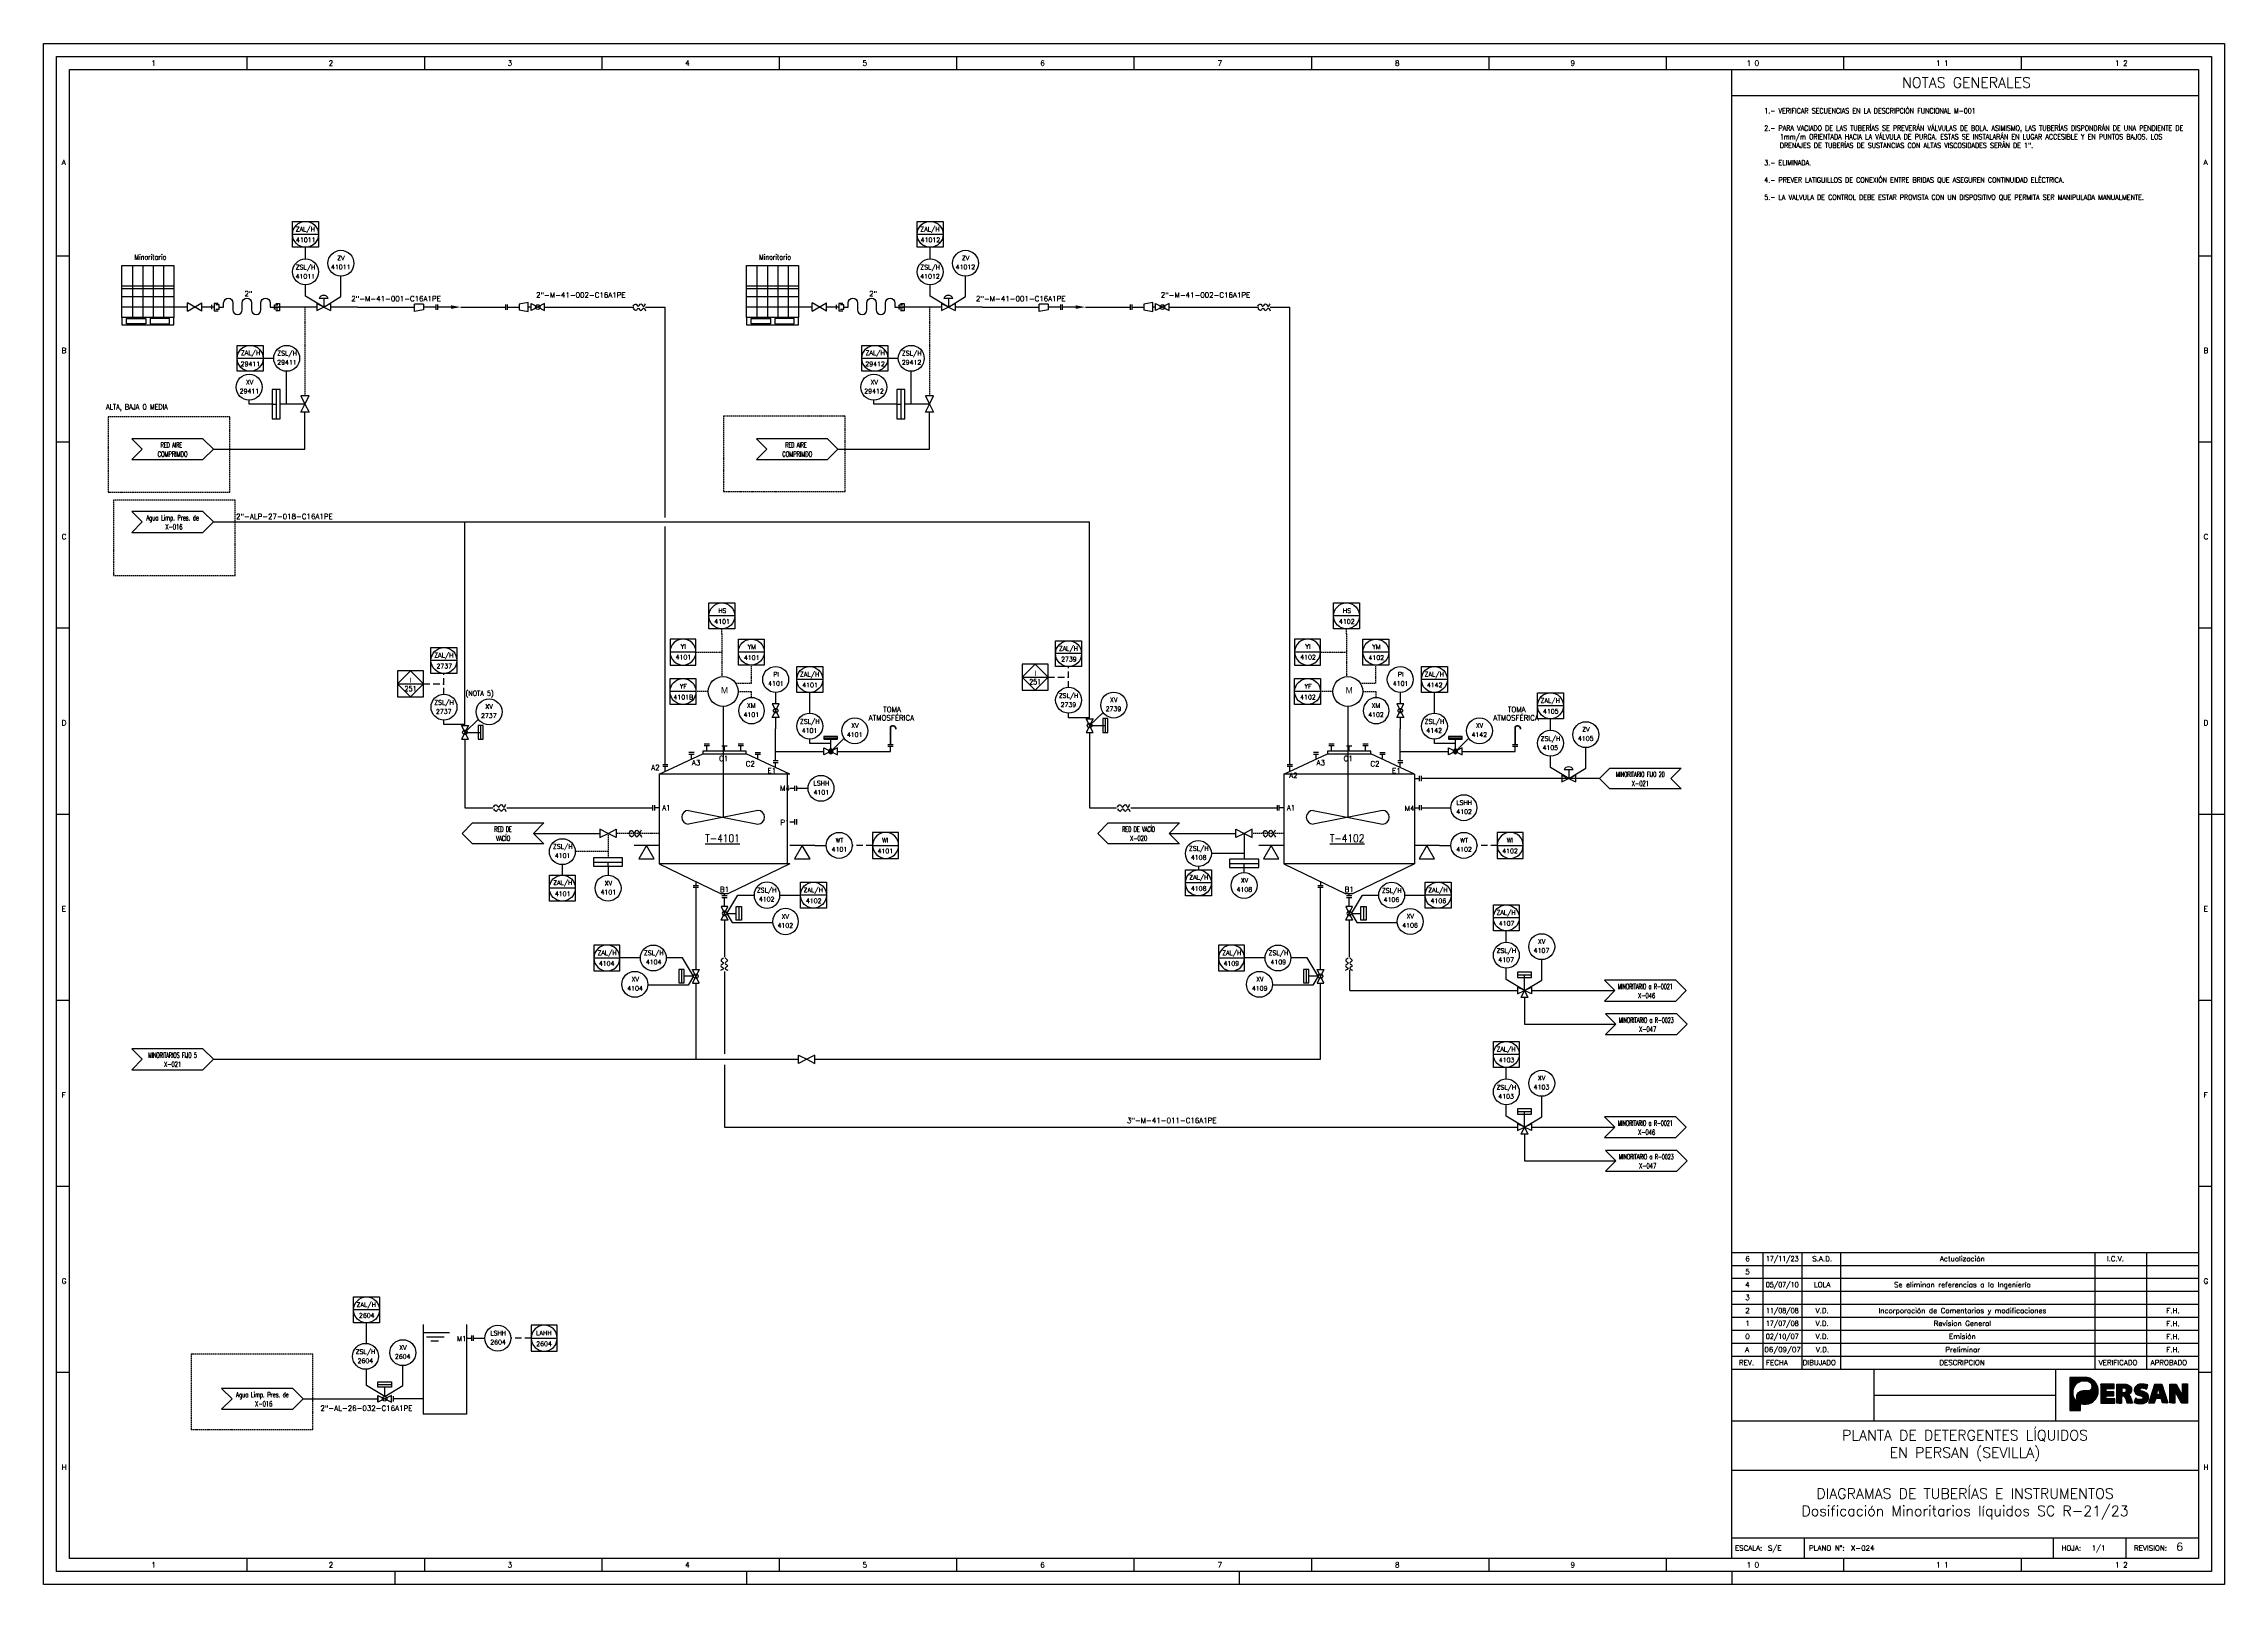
# Model space of a CAD drawing. Header units: millimetres. Extents: x 28 to 869, y 29 to 623.
import ezdxf
from ezdxf.enums import TextEntityAlignment as Align

# ---------------------------------------------------------------- set-up
doc = ezdxf.new("R2010")
doc.units = ezdxf.units.MM
doc.linetypes.add('TRAZOS', pattern=[0.75, 0.5, -0.25])
for name, color, linetype in [('CAJETIN', 1, 'Continuous'), ('CONEXION INTRUMENTOS', 1, 'Continuous'), ('EQUIPOS', 5, 'Continuous'), ('EQUIPOS 02', 1, 'Continuous'), ('FORMATO', 7, 'Continuous'), ('INSTRUMENTOS', 1, 'Continuous'), ('logo', 162, 'Continuous'), ('TEX', 7, 'Continuous'), ('TEXTO-INSTRUMENTACION', 7, 'Continuous'), ('TEXTO-VALVULAS Y ACCESORIOS', 7, 'Continuous'), ('TUBERIA', 5, 'Continuous'), ('VALVULAS Y ACCESORIOS', 1, 'Continuous')]:
    doc.layers.add(name, color=color, linetype=linetype)
doc.layers.add('TUBERÍA2', color=1, linetype='TRAZOS', true_color=0xff0000)
doc.layers.add('TUBERÍA3', color=1, linetype='Continuous', true_color=0xff0000)
doc.styles.add('PY', font='ROMANS.shx')
doc.styles.add('PY1', font='ROMANS.shx', dxfattribs={"width": 0.8})
doc.styles.add('TXT', font='txt')
doc.linetypes.add('SEÑAL_MECANICA2', pattern='A,4.411183,["o",PY,S=4.130212,R=360,X=0,Y=-1.374288],0.588817,-0.374158,["o",PY,S=2,R=360,X=0,Y=-0.688262],-2.183682', length=7.55784)

# ---------------------------------------------------------------- blocks, each defined once
blk = doc.blocks.new('MARCO-A1')
at = {"layer": 'FORMATO', "color": 5}
for p, q in [((78.42, 589), (78.42, 584)), ((146.83, 589), (146.83, 584)), ((215.25, 589), (215.25, 584)), ((283.67, 589), (283.67, 584)), ((352.08, 589), (352.08, 584)), ((420.5, 589), (420.5, 584)), ((488.92, 589), (488.92, 584)), ((557.33, 589), (557.33, 584)), ((625.75, 589), (625.75, 584)), ((694.17, 589), (694.17, 584)), ((762.58, 589), (762.58, 584)), ((5, 512.25), (10, 512.25)), ((831, 512.25), (836, 512.25)), ((5, 440.5), (10, 440.5)), ((831, 440.5), (836, 440.5)), ((5, 368.75), (10, 368.75)), ((831, 368.75), (836, 368.75)), ((5, 297), (10, 297)), ((831, 297), (836, 297)), ((5, 225.25), (10, 225.25)), ((831, 225.25), (836, 225.25)), ((5, 153.5), (10, 153.5)), ((831, 153.5), (836, 153.5)), ((5, 81.75), (10, 81.75)), ((831, 81.75), (836, 81.75)), ((78.42, 10), (78.42, 5)), ((146.83, 10), (146.83, 5)), ((215.25, 10), (215.25, 5)), ((283.67, 10), (283.67, 5)), ((352.08, 10), (352.08, 5)), ((420.5, 10), (420.5, 5)), ((488.92, 10), (488.92, 5)), ((557.33, 10), (557.33, 5)), ((625.75, 10), (625.75, 5)), ((694.17, 10), (694.17, 5)), ((762.58, 10), (762.58, 5))]:
    blk.add_line(p, q, dxfattribs=at)
at = {"layer": 'FORMATO', "color": 1, "linetype": 'Continuous'}
for p, q in [((836, 297), (841, 297)), ((135.5, 5), (135.5, 0)), ((271, 5), (271, 0)), ((461, 5), (461, 0)), ((651, 5), (651, 0))]:
    blk.add_line(p, q, dxfattribs=at)
at = {"layer": 'FORMATO', "color": 1}
blk.add_lwpolyline([(0, 594), (841, 594), (841, 0), (0, 0)], close=True, dxfattribs=at)
at = {"layer": 'FORMATO', "color": 5}
blk.add_lwpolyline([(5, 589), (836, 589), (836, 5), (5, 5)], close=True, dxfattribs=at)
at = {"layer": 'FORMATO', "color": 8, "linetype": 'Continuous'}
blk.add_lwpolyline([(10, 584), (831, 584), (831, 10), (10, 10)], close=True, dxfattribs=at)
at = {"layer": 'FORMATO', "color": 1, "style": 'PY'}
for s, p in [('1', (41.52, 585.5)), ('2', (109.93, 585.5)), ('3', (178.99, 585.5)), ('4', (247.4, 585.5)), ('5', (315.82, 585.5)), ('6', (384.34, 585.5)), ('7', (452.75, 585.5)), ('8', (521.17, 585.5)), ('9', (588.85, 585.5)), ('1 0', (656.77, 585.5)), ('1 1', (729.83, 585.5)), ('1 2', (798.88, 585.5)), ('A', (7, 547.25)), ('A', (833, 547.25)), ('B', (7, 474.67)), ('B', (833, 474.67)), ('C', (7, 402.92)), ('C', (833, 402.92)), ('D', (7, 331.17)), ('D', (833, 331.17)), ('E', (7, 259.42)), ('E', (833, 259.42)), ('F', (7, 187.67)), ('F', (833, 187.67)), ('G', (7, 115.92)), ('G', (833, 115.92)), ('H', (7, 44.17)), ('H', (833, 44.17)), ('1', (41.52, 6.5)), ('2', (109.93, 6.5)), ('3', (178.99, 6.5)), ('4', (247.4, 6.5)), ('5', (315.82, 6.5)), ('6', (384.34, 6.5)), ('7', (452.75, 6.5)), ('8', (521.17, 6.5)), ('9', (588.85, 6.5)), ('1 0', (656.77, 6.5)), ('1 1', (729.83, 6.5)), ('1 2', (798.88, 6.5))]:
    blk.add_text(s, height=2, dxfattribs=at).set_placement(p)
blk = doc.blocks.new('persan')
at = {"layer": 'logo'}
h = blk.add_hatch(dxfattribs=at)
h.set_pattern_fill('ANSI31', color=256, scale=0.01, style=0)
h.paths.add_polyline_path([(890, 79.39), (888.97, 79.67), (888.52, 79.71), (882.34, 79.71), (882.34, 66.99), (886.45, 66.99), (886.45, 69.27), (885.89, 69.61), (885.25, 70.08), (884.57, 70.82), (884.13, 71.51), (883.76, 72.28), (883.58, 73.08), (883.54, 73.8), (883.58, 74.58), (883.77, 75.39), (884.11, 76.22), (884.59, 76.93), (885.25, 77.58), (886.04, 78), (886.45, 78.22), (887.27, 78.38), (888, 78.43), (888.73, 78.42), (889.38, 78.24), (889.98, 77.91), (890.52, 77.36), (890.68, 76.86), (890.82, 76.43), (890.79, 75.75), (890.64, 75.26), (890.25, 74.81), (889.71, 74.57), (888.89, 74.47), (887.42, 74.49), (886.63, 74.39), (886.12, 74.15), (885.48, 73.68), (884.96, 72.94), (884.84, 72.09), (884.88, 71.32), (885.17, 70.82), (885.44, 70.35), (886.09, 69.8), (886.6, 69.56), (887.49, 69.37), (888.57, 69.4), (889.5, 69.48), (890.49, 69.89), (891.3, 70.41), (892.23, 71.32), (892.83, 72.4), (893.22, 73.49), (893.3, 74.89), (893.08, 76.1), (892.65, 77.13), (891.96, 78.01), (891.1, 78.79)])
h = blk.add_hatch(dxfattribs=at)
h.set_pattern_fill('ANSI31', color=256, scale=0.01, style=0)
h.paths.add_polyline_path([(896.35, 75.41), (899.39, 75.41), (899.39, 77.03), (894.31, 77.03), (894.31, 69.78), (899.61, 69.78), (899.61, 71.47), (896.38, 71.47), (896.38, 72.65), (899.26, 72.65), (899.26, 74.18), (896.35, 74.18)])
h = blk.add_hatch(dxfattribs=at)
h.set_pattern_fill('ANSI31', color=256, scale=0.01, style=0)
h.paths.add_polyline_path([(906.11, 75.56), (905.96, 75.89), (905.7, 76.19), (905.16, 76.6), (904.72, 76.89), (904.09, 77.05), (900.41, 77.05), (900.41, 69.77), (902.18, 69.77), (902.18, 72.19), (902.33, 72.47), (902.94, 72.52), (903.55, 72.21), (904.01, 71.44), (904.44, 69.79), (906.48, 69.79), (906.07, 71.09), (905.75, 72.03), (905.47, 72.7), (905, 73.22), (905.12, 73.31), (905.54, 73.51), (905.9, 73.92), (906.11, 74.36), (906.14, 75)])
h.paths.add_polyline_path([(902.31, 75.24), (902.31, 75.58), (903.42, 75.58), (903.84, 75.45), (904.07, 75.13), (904.13, 74.7), (904.05, 74.3), (903.8, 74.04), (903.28, 73.84), (902.31, 73.84)], flags=16)
h = blk.add_hatch(dxfattribs=at)
h.set_pattern_fill('ANSI31', color=256, scale=0.01, style=0)
h.paths.add_polyline_path([(912.42, 76.88), (911.75, 77.01), (911.01, 77.07), (910, 77.15), (909.07, 77.12), (908.4, 76.82), (907.73, 76.25), (907.31, 75.49), (907.17, 74.64), (907.34, 74), (907.69, 73.44), (908.37, 72.98), (909.18, 72.71), (910.08, 72.43), (910.52, 72.25), (910.64, 72.07), (910.65, 71.66), (910.44, 71.44), (910.12, 71.23), (909.39, 71.15), (908.72, 71.22), (908.02, 71.47), (907.71, 71.76), (907.14, 70.03), (908.34, 69.69), (909.6, 69.54), (910.78, 69.64), (911.78, 70.09), (912.46, 70.89), (912.72, 71.73), (912.71, 72.49), (912.46, 73.25), (912.07, 73.57), (911.29, 74.02), (910.29, 74.38), (909.67, 74.58), (909.36, 74.85), (909.36, 75.19), (909.57, 75.43), (909.97, 75.61), (910.7, 75.57), (911.23, 75.52), (911.61, 75.29), (911.89, 75.2)])
h.paths.add_polyline_path([(917.82, 77.09), (915.06, 77.09), (912.73, 69.75), (914.84, 69.75), (915.44, 71.6), (917.51, 71.6), (918, 69.86), (920.16, 69.86)])
h.paths.add_polyline_path([(916.38, 75.4), (917.1, 73.06), (915.68, 73.06)], flags=16)
h.paths.add_polyline_path([(923.33, 77.15), (920.93, 77.15), (920.93, 69.83), (922.78, 69.82), (922.78, 74.56), (925.36, 69.8), (927.74, 69.8), (927.74, 77.22), (925.75, 77.22), (925.75, 72.62)])
for points in [[(882.34, 79.71), (882.34, 66.99), (886.45, 66.99), (886.45, 69.27), (885.89, 69.61), (885.25, 70.08), (884.57, 70.82), (884.13, 71.51), (883.76, 72.28), (883.58, 73.08), (883.54, 73.8), (883.58, 74.58), (883.77, 75.39), (884.11, 76.22), (884.59, 76.93), (885.25, 77.58), (886.04, 78), (886.45, 78.22), (887.27, 78.38), (888, 78.43), (888.73, 78.42), (889.38, 78.24), (889.98, 77.91), (890.52, 77.36), (890.68, 76.86), (890.82, 76.43), (890.79, 75.75), (890.64, 75.26), (890.25, 74.81), (889.71, 74.57), (888.89, 74.47), (887.42, 74.49), (886.63, 74.39), (886.12, 74.15), (885.48, 73.68), (884.96, 72.94), (884.84, 72.09), (884.88, 71.32), (885.17, 70.82), (885.44, 70.35), (886.09, 69.8), (886.6, 69.56), (887.49, 69.37), (888.57, 69.4), (889.5, 69.48), (890.49, 69.89), (891.3, 70.41), (892.23, 71.32), (892.83, 72.4), (893.22, 73.49), (893.3, 74.89), (893.08, 76.1), (892.65, 77.13), (891.96, 78.01), (891.1, 78.79), (890, 79.39), (888.97, 79.67), (888.52, 79.71), (882.34, 79.71)], [(894.31, 77.03), (894.31, 69.78), (899.61, 69.78), (899.61, 71.47), (896.38, 71.47), (896.38, 72.65), (899.26, 72.65), (899.26, 74.18), (896.35, 74.18), (896.35, 75.41), (899.39, 75.41), (899.39, 77.03), (894.31, 77.03)], [(900.41, 69.77), (900.41, 77.05), (904.09, 77.05), (904.72, 76.89), (905.16, 76.6), (905.7, 76.19), (905.96, 75.89), (906.11, 75.56), (906.14, 75), (906.11, 74.36), (905.9, 73.92), (905.54, 73.51), (905.12, 73.31), (905, 73.22), (905.47, 72.7), (905.75, 72.03), (906.07, 71.09), (906.48, 69.79), (904.44, 69.79), (904.01, 71.44), (903.55, 72.21), (902.94, 72.52), (902.33, 72.47), (902.18, 72.19), (902.18, 69.77), (900.41, 69.77)], [(907.71, 71.76), (907.14, 70.03), (908.34, 69.69), (909.6, 69.54), (910.78, 69.64), (911.78, 70.09), (912.46, 70.89), (912.72, 71.73), (912.71, 72.49), (912.46, 73.25), (912.07, 73.57), (911.29, 74.02), (910.29, 74.38), (909.67, 74.58), (909.36, 74.85), (909.36, 75.19), (909.57, 75.43), (909.97, 75.61), (910.7, 75.57), (911.23, 75.52), (911.61, 75.29), (911.89, 75.2), (912.42, 76.88), (911.75, 77.01), (911.01, 77.07), (910, 77.15), (909.07, 77.12), (908.4, 76.82), (907.73, 76.25), (907.31, 75.49), (907.17, 74.64), (907.34, 74), (907.69, 73.44), (908.37, 72.98), (909.18, 72.71), (910.08, 72.43), (910.52, 72.25), (910.64, 72.07), (910.65, 71.66), (910.44, 71.44), (910.12, 71.23), (909.39, 71.15), (908.72, 71.22), (908.02, 71.47), (907.71, 71.76)], [(914.84, 69.75), (912.73, 69.75), (915.06, 77.09), (917.82, 77.09), (920.16, 69.86), (918, 69.86), (917.51, 71.6), (915.44, 71.6), (914.84, 69.75)], [(920.93, 69.83), (920.93, 77.15), (923.33, 77.15), (925.75, 72.62), (925.75, 77.22), (927.74, 77.22), (927.74, 69.8), (925.36, 69.8), (922.78, 74.56), (922.78, 69.82), (920.93, 69.83)], [(902.31, 75.24), (902.31, 73.84), (903.28, 73.84), (903.8, 74.04), (904.05, 74.3), (904.13, 74.7), (904.07, 75.13), (903.84, 75.45), (903.42, 75.58), (902.31, 75.58), (902.31, 75.24)], [(916.38, 75.4), (917.1, 73.06), (915.68, 73.06), (916.38, 75.4)]]:
    blk.add_lwpolyline(points, dxfattribs=at)
blk = doc.blocks.new('BANDERA DE FLUJO')
at = {"layer": 'TEX', "color": 1, "ltscale": 0.1, "flags": 128}
blk.add_lwpolyline([(-4, 4), (-31.46, 4), (-27.46, 0), (-31.46, -4), (-4, -4), (0, 0)], close=True, dxfattribs=at)
at = {"layer": 'TEX', "style": 'PY1', "width": 0.8}
for tag, p in [('ETIQUETA-LINEA-1', (-15.73, 0.61)), ('ETIQUETA-LINEA-2', (-15.73, -2.91))]:
    blk.add_attdef(tag, text='', height=2, dxfattribs=at).set_placement(p, align=Align.CENTER)
blk = doc.blocks.new('SEÑAL CIR')
at = {"color": 1}
blk.add_circle((0, 5.7), 5.7, dxfattribs=at)
at = {"layer": 'INSTRUMENTOS', "linetype": 'Continuous', "style": 'PY', "flags": 4}
for p in [(0.13, 2.95), (0.18, 6.94)]:
    blk.add_attdef('---', text='', height=2, dxfattribs=at).set_placement(p, align=Align.CENTER)
blk = doc.blocks.new('SEÑAL CIRCU MARCO')
at = {"color": 1, "linetype": 'Continuous', "ltscale": 0.5}
blk.add_line((5.7, 5.7), (-5.7, 5.7), dxfattribs=at)
at = {"color": 1, "flags": 128}
blk.add_lwpolyline([(5.7, 0), (-5.7, 0), (-5.7, 11.4), (5.7, 11.4)], close=True, dxfattribs=at)
at = {"color": 1}
blk.add_circle((0, 5.7), 5.7, dxfattribs=at)
at = {"style": 'PY'}
for tag, p in [('XXX', (0.18, 7.98)), ('YYY', (0.13, 3.24))]:
    blk.add_attdef(tag, text='', height=2, dxfattribs=at).set_placement(p, align=Align.MIDDLE)
blk = doc.blocks.new('VALV GLOB-V')
at = {"layer": 'INSTRUMENTOS', "color": 1, "flags": 128}
blk.add_lwpolyline([(5.7, -1.43), (5.7, 1.43), (0, -1.43), (0, 1.43)], close=True, dxfattribs=at)
at = {"layer": 'INSTRUMENTOS', "color": 1}
blk.add_circle((2.85, 0), 0.95, dxfattribs=at)
at = {"layer": 'INSTRUMENTOS', "color": 7, "linetype": 'SEÑAL_MECANICA2', "style": 'PY'}
blk.add_attdef('REF.', text='', height=2, dxfattribs=at).set_placement((3, -3.37), align=Align.MIDDLE)
blk = doc.blocks.new('VALV TIPO GLOBO')
at = {"layer": 'VALVULAS Y ACCESORIOS'}
h = blk.add_hatch(color=256, dxfattribs=at)
edge = h.paths.add_edge_path()
edge.add_arc((2.67, 0), 0.889, 0, 360)
at = {"layer": 'VALVULAS Y ACCESORIOS', "flags": 128}
blk.add_lwpolyline([(0, -1.33), (0, 1.33), (5.33, -1.33), (5.33, 1.33)], close=True, dxfattribs=at)
at = {"layer": 'VALVULAS Y ACCESORIOS'}
blk.add_circle((2.67, 0), 0.889, dxfattribs=at)
at = {"layer": 'TEXTO-VALVULAS Y ACCESORIOS', "linetype": 'SEÑAL_MECANICA2', "style": 'PY1', "width": 0.8}
blk.add_attdef('REF.', text='', height=2, dxfattribs=at).set_placement((2.94, -3.07), align=Align.MIDDLE)
blk = doc.blocks.new('VALV TRES VIAS')
at = {"layer": 'VALVULAS Y ACCESORIOS', "flags": 128}
for points in [[(0, 1.33), (0, -1.33), (5.33, 1.33), (5.33, -1.33)], [(1.33, -2.67), (2.67, 0), (4, -2.67)]]:
    blk.add_lwpolyline(points, close=True, dxfattribs=at)
at = {"layer": 'TEXTO-VALVULAS Y ACCESORIOS', "linetype": 'Continuous', "style": 'PY1', "width": 0.8}
blk.add_attdef('REF.', text='', height=2, dxfattribs=at).set_placement((6.85, -3.07), align=Align.MIDDLE)
blk = doc.blocks.new('REDUCCION')
at = {"color": 1}
for p, q in [((0, 2), (0, -2)), ((4, 1.25), (0, 2)), ((4, -1.25), (4, 1.25)), ((0, -2), (4, -1.25))]:
    blk.add_line(p, q, dxfattribs=at)
at = {"style": 'PY1', "width": 0.8}
blk.add_attdef('.', text='', height=2, dxfattribs=at).set_placement((2, -3.65), align=Align.MIDDLE)
blk = doc.blocks.new('FLECHA')
at = {"color": 1}
blk.add_solid([(-0.9, -5), (0.9, -5), (0, 0)], dxfattribs=at)
blk = doc.blocks.new('VALVULA DE CONTROL')
at = {"layer": 'VALVULAS Y ACCESORIOS'}
for p, q in [((0, 1.33), (5.33, -1.33)), ((0, -1.33), (5.33, 1.33)), ((0, 1.33), (0, -1.33)), ((4.44, 3.32), (0.89, 3.32)), ((2.67, 3.32), (2.67, 0)), ((5.33, 1.33), (5.33, -1.33))]:
    blk.add_line(p, q, dxfattribs=at)
blk.add_arc((2.67, 2.57), 1.93, 22.99568, 157.00432, dxfattribs=at)
at = {"layer": 'TEXTO-VALVULAS Y ACCESORIOS', "linetype": 'SEÑAL_MECANICA2', "style": 'PY1', "width": 0.8}
blk.add_attdef('REF.', text='', height=2, dxfattribs=at).set_placement((2.94, -3.07), align=Align.MIDDLE)
blk = doc.blocks.new('SECUENCIA PROGRAMADA EN SISTEMA DE CONTROL PLC')
at = {"layer": 'INSTRUMENTOS'}
blk.add_line((-5, 5), (5, 5), dxfattribs=at)
at = {"layer": 'INSTRUMENTOS', "flags": 128}
for points in [[(0, 0), (-5, 5), (0, 10), (5, 5)], [(-5, 0), (5, 0), (5, 10), (-5, 10)]]:
    blk.add_lwpolyline(points, close=True, dxfattribs=at)
at = {"layer": 'TEXTO-INSTRUMENTACION', "linetype": 'Continuous', "style": 'PY1', "width": 0.8}
for tag, p in [('XXX', (0.01, 6.43)), ('YYY', (0.01, 3.17))]:
    blk.add_attdef(tag, text='', height=2, dxfattribs=at).set_placement(p, align=Align.MIDDLE_CENTER)

msp = doc.modelspace()

# ---------------------------------------------------------------- linework, layer by layer
for p, q in [((62.15, 536.96), (62.15, 516.96)), ((66.15, 536.96), (66.15, 516.96)), ((70.15, 536.96), (70.15, 516.96)), ((74.15, 536.96), (74.15, 516.96)), ((303.04, 536.96), (303.04, 516.96)), ((307.04, 536.96), (307.04, 516.96)), ((311.04, 536.96), (311.04, 516.96)), ((315.04, 536.96), (315.04, 516.96)), ((78.15, 528.96), (58.15, 528.96)), ((78.15, 527.96), (58.15, 527.96)), ((78.15, 524.96), (58.15, 524.96)), ((319.04, 528.96), (299.04, 528.96)), ((319.04, 527.96), (299.04, 527.96)), ((319.04, 524.96), (299.04, 524.96)), ((78.15, 520.96), (58.15, 520.96)), ((179.29, 519.95), (179.29, 519.95)), ((319.04, 520.96), (299.04, 520.96)), ((420.18, 519.95), (420.18, 519.95)), ((265.3, 313.43), (255.65, 313.43)), ((325.34, 313.43), (315.7, 313.43)), ((506.19, 313.43), (496.54, 313.43)), ((566.23, 313.43), (556.59, 313.43)), ((174.34, 125.63), (184.41, 125.63)), ((175.61, 123.9), (182.35, 123.9)), ((177.26, 122.4), (180.19, 122.4))]:
    msp.add_line(p, q)
at = {"color": 1}
for p, q in [((88.93, 519.37), (83.42, 522.55)), ((83.42, 519.37), (88.93, 522.55)), ((83.42, 519.37), (83.42, 522.55)), ((88.93, 519.37), (88.93, 522.55)), ((92.78, 520.11), (92.78, 521.78)), ((170.96, 519.2), (170.96, 522.05)), ((174.47, 522.05), (170.96, 522.05)), ((174.47, 522.05), (174.47, 519.86)), ((329.82, 519.37), (324.3, 522.55)), ((324.3, 519.37), (329.82, 522.55)), ((324.3, 519.37), (324.3, 522.55)), ((329.82, 519.37), (329.82, 522.55)), ((333.67, 520.11), (333.67, 521.78)), ((411.85, 519.2), (411.85, 522.05)), ((415.36, 522.05), (411.85, 522.05)), ((415.36, 522.05), (415.36, 519.86)), ((83.42, 520.96), (78.15, 520.96)), ((93.7, 520.94), (88.93, 520.94)), ((133.32, 520.95), (116.88, 520.95)), ((116.88, 520.95), (118.95, 520.95)), ((149.14, 520.95), (138.58, 520.95)), ((149.14, 520.95), (170.96, 520.95)), ((174.47, 519.86), (170.96, 519.2)), ((179.29, 520.95), (174.47, 520.95)), ((206.85, 520.95), (211.27, 520.95)), ((221.15, 520.95), (255.58, 520.95)), ((324.3, 520.96), (319.04, 520.96)), ((334.59, 520.94), (329.82, 520.94)), ((374.21, 520.95), (357.77, 520.95)), ((357.77, 520.95), (359.84, 520.95)), ((390.03, 520.95), (379.47, 520.95)), ((390.03, 520.95), (411.85, 520.95)), ((415.36, 519.86), (411.85, 519.2)), ((420.18, 520.95), (415.36, 520.95)), ((447.74, 520.95), (452.16, 520.95)), ((462.04, 520.95), (496.47, 520.95)), ((310.23, 372.39), (310.23, 368.01)), ((551.12, 372.39), (551.12, 368.01)), ((190.41, 356.99), (195.59, 362.07)), ((310.23, 362.75), (310.23, 358.41)), ((431.3, 359.62), (436.48, 364.71)), ((551.12, 362.75), (551.12, 358.41)), ((190.41, 354.36), (190.41, 327.93)), ((431.3, 356.99), (431.3, 327.93)), ((302.4, 349.24), (304.4, 349.24)), ((543.29, 349.24), (545.29, 349.24)), ((613.43, 339.22), (596.99, 339.22)), ((318.35, 335.42), (322.73, 335.42)), ((190.41, 327.93), (201.11, 327.93)), ((206.58, 327.93), (262.92, 327.93)), ((431.3, 327.93), (441.73, 327.93)), ((447.2, 327.93), (503.81, 327.93)), ((559.24, 327.95), (570.62, 327.95)), ((325.34, 313.43), (329.72, 313.43)), ((566.23, 313.43), (570.61, 313.43)), ((290.5, 289.85), (290.5, 293.39)), ((291.37, 287.21), (295.63, 294.22)), ((291.37, 287.21), (294.98, 287.21)), ((291.37, 287.21), (294.98, 287.21)), ((291.37, 287.21), (293.5, 283.71)), ((295.63, 294.22), (301.91, 294.22)), ((296.02, 289.85), (296.02, 284.58)), ((296.02, 289.85), (296.02, 284.58)), ((311.91, 294.23), (319.8, 294.23)), ((531.39, 289.85), (531.39, 293.39)), ((532.26, 287.21), (536.52, 294.22)), ((532.26, 287.21), (535.87, 287.21)), ((532.26, 287.21), (535.87, 287.21)), ((532.26, 287.21), (534.39, 283.71)), ((536.52, 294.22), (542.8, 294.22)), ((536.91, 289.85), (536.91, 284.58)), ((536.91, 289.85), (536.91, 284.58)), ((552.8, 294.23), (560.69, 294.23)), ((290.5, 284.58), (290.5, 270.33)), ((293.5, 283.71), (309.16, 283.7)), ((531.39, 284.58), (531.39, 270.33)), ((534.39, 283.71), (550.05, 283.7)), ((258.07, 270.01), (250.17, 270.01)), ((274.35, 270.01), (268.06, 270.01)), ((278.6, 263), (274.35, 270.01)), ((498.95, 270.01), (491.06, 270.01)), ((515.24, 270.01), (508.95, 270.01)), ((519.49, 263), (515.24, 270.01)), ((273.95, 265.63), (273.95, 260.37)), ((273.95, 265.63), (273.95, 260.37)), ((278.6, 263), (275, 263)), ((278.6, 263), (275, 263)), ((278.6, 263), (276.47, 259.49)), ((290.5, 264.86), (290.5, 233.03)), ((514.84, 265.63), (514.84, 260.37)), ((514.84, 265.63), (514.84, 260.37)), ((519.49, 263), (515.88, 263)), ((519.49, 263), (515.88, 263)), ((519.49, 263), (517.36, 259.49)), ((531.65, 257.44), (531.65, 265.26)), ((276.47, 259.49), (260.82, 259.49)), ((517.36, 259.49), (501.71, 259.49)), ((531.65, 257.44), (596.34, 257.44)), ((599.02, 254.81), (599.02, 244.46)), ((613.27, 257.44), (633.86, 257.44)), ((599.02, 244.46), (634.23, 244.46)), ((290.5, 228.85), (290.5, 204.75)), ((290.5, 204.75), (553.55, 204.75)), ((553.55, 204.75), (585.84, 204.75)), ((599.02, 202.14), (599.02, 191.8)), ((613.27, 204.77), (633.86, 204.77)), ((599.02, 191.8), (634.23, 191.8)), ((193.7, 123.44), (198.08, 123.44))]:
    msp.add_line(p, q, dxfattribs=at)
at = {"color": 1, "linetype": 'TRAZOS'}
for p, q in [((289.53, 394.99), (289.53, 396.9)), ((530.42, 394.99), (530.42, 396.9)), ((279.5, 387.96), (289.53, 387.96)), ((289.53, 394.99), (289.53, 378.47)), ((520.39, 387.96), (530.42, 387.96)), ((530.42, 394.99), (530.42, 378.47))]:
    msp.add_line(p, q, dxfattribs=at)
at = {"color": 2, "lineweight": 40}
for p, q in [((354.55, 352.32), (354.55, 359.07)), ((595.44, 352.32), (595.44, 359.07))]:
    msp.add_line(p, q, dxfattribs=at)
for points in [[(78.15, 516.96), (58.15, 516.96), (58.15, 536.96), (78.15, 536.96)], [(319.04, 516.96), (299.04, 516.96), (299.04, 536.96), (319.04, 536.96)], [(78.15, 516.96), (58.15, 516.96), (58.15, 514.16), (78.15, 514.16)], [(59.85, 516.61), (67.33, 516.61), (67.33, 514.53), (59.85, 514.53)], [(76.45, 516.61), (68.97, 516.61), (68.97, 514.53), (76.45, 514.53)], [(319.04, 516.96), (299.04, 516.96), (299.04, 514.16), (319.04, 514.16)], [(300.74, 516.61), (308.22, 516.61), (308.22, 514.53), (300.74, 514.53)], [(317.34, 516.61), (309.86, 516.61), (309.86, 514.53), (317.34, 514.53)], [(263.44, 308.3), (260.47, 313.43), (257.51, 308.29)], [(323.49, 308.3), (320.52, 313.43), (317.56, 308.29)], [(504.33, 308.3), (501.36, 313.43), (498.4, 308.29)], [(564.38, 308.3), (561.41, 313.43), (558.45, 308.29)]]:
    msp.add_lwpolyline(points, close=True)
at = {"color": 1, "flags": 128}
for points in [[(95.2, 522.36), (93.7, 522.36), (93.7, 519.51), (95.2, 519.51)], [(117.45, 522.36), (118.95, 522.36), (118.95, 519.51), (117.45, 519.51)], [(336.09, 522.36), (334.59, 522.36), (334.59, 519.51), (336.09, 519.51)], [(358.34, 522.36), (359.84, 522.36), (359.84, 519.51), (358.34, 519.51)]]:
    msp.add_lwpolyline(points, dxfattribs=at)
at = {"color": 1}
for points in [[(215.89, 520.95), (214.78, 520.95)], [(259.99, 520.95), (267.68, 520.95)], [(267.68, 439.89), (267.68, 520.95)], [(456.78, 520.95), (455.67, 520.95)], [(500.88, 520.95), (508.56, 520.95)], [(508.56, 423.67), (508.56, 520.95)], [(267.68, 344.66), (267.68, 436.34)], [(508.56, 344.66), (508.56, 423.67)], [(627.99, 339.22), (566.11, 339.22), (566.11, 339.22), (559.24, 339.22)], [(279.48, 299.44), (279.48, 297.96)], [(279.48, 297.29), (279.48, 265.63)], [(520.37, 299.44), (520.37, 297.96)], [(520.37, 265.63), (520.37, 297.29)], [(279.48, 260.37), (279.48, 230.94)], [(325.35, 230.94), (520.37, 230.94), (520.37, 260.37)], [(93.39, 230.94), (319.05, 230.94)]]:
    msp.add_lwpolyline(points, dxfattribs=at)
for points in [[(294.98, 289.85), (297.07, 289.85), (297.07, 284.58), (294.98, 284.58)], [(294.98, 289.85), (297.07, 289.85), (297.07, 284.58), (294.98, 284.58)], [(535.87, 289.85), (537.96, 289.85), (537.96, 284.58), (535.87, 284.58)], [(535.87, 289.85), (537.96, 289.85), (537.96, 284.58), (535.87, 284.58)], [(275, 265.63), (272.91, 265.63), (272.91, 260.37), (275, 260.37)], [(275, 265.63), (272.91, 265.63), (272.91, 260.37), (275, 260.37)], [(515.88, 265.63), (513.8, 265.63), (513.8, 260.37), (515.88, 260.37)], [(515.88, 265.63), (513.8, 265.63), (513.8, 260.37), (515.88, 260.37)]]:
    msp.add_lwpolyline(points, close=True, dxfattribs=at)
at = {"color": 2, "lineweight": 40}
for centre in [(355.45, 358.41), (596.34, 358.41)]:
    msp.add_arc(centre, 1.12, 348.28348, 145.26002, dxfattribs=at)
at = {"color": 1}
for points in [[(255.26, 521.26), (256.41, 522.09), (257.23, 521.25), (258.27, 522.18), (259.2, 521.24), (260.04, 522.27)], [(496.15, 521.26), (497.29, 522.09), (498.12, 521.25), (499.16, 522.18), (500.09, 521.24), (500.93, 522.27)], [(255.3, 520.56), (256.44, 519.73), (257.27, 520.55), (258.3, 519.61), (259.24, 520.54), (260.07, 519.5)], [(496.19, 520.56), (497.33, 519.73), (498.16, 520.55), (499.19, 519.61), (500.13, 520.54), (500.96, 519.5)]]:
    msp.add_spline(points, degree=3, dxfattribs=at)
at = {"color": 2}
for points in [[(201.41, 328.19), (202.55, 329.02), (203.38, 328.19), (204.41, 329.13), (205.35, 328.19), (206.18, 329.23)], [(442.03, 328.19), (443.17, 329.02), (444, 328.19), (445.04, 329.13), (445.97, 328.19), (446.8, 329.23)], [(201.45, 327.5), (202.59, 326.67), (203.42, 327.5), (204.46, 326.56), (205.39, 327.5), (206.22, 326.46)], [(442.08, 327.5), (443.22, 326.67), (444.05, 327.5), (445.08, 326.56), (446.02, 327.5), (446.85, 326.46)], [(253.7, 318.33), (254.84, 319.16), (255.67, 318.33), (256.71, 319.26), (257.64, 318.33), (258.47, 319.37)], [(253.75, 317.63), (254.89, 316.8), (255.72, 317.63), (256.76, 316.7), (257.69, 317.63), (258.52, 316.6)], [(498.17, 318.33), (499.31, 319.16), (500.14, 318.33), (501.17, 319.26), (502.11, 318.33), (502.94, 319.37)], [(498.21, 317.63), (499.35, 316.8), (500.18, 317.63), (501.22, 316.7), (502.15, 317.63), (502.98, 316.6)], [(290.07, 269.99), (289.24, 268.84), (290.07, 268.01), (289.13, 266.98), (290.07, 266.04), (289.03, 265.21)], [(290.76, 270.03), (291.59, 268.89), (290.76, 268.06), (291.7, 267.02), (290.76, 266.09), (291.8, 265.26)], [(530.96, 269.99), (530.13, 268.84), (530.96, 268.01), (530.02, 266.98), (530.96, 266.04), (529.92, 265.21)], [(531.65, 270.03), (532.48, 268.89), (531.65, 268.06), (532.59, 267.02), (531.65, 266.09), (532.69, 265.26)]]:
    msp.add_spline(points, degree=3, dxfattribs=at)
at = {"layer": 'CAJETIN', "color": 8, "linetype": 'Continuous'}
for p, q in [((678.93, 38.52), (678.93, 612.52)), ((678.93, 38.52), (678.93, 123.85)), ((678.93, 111.52), (858.93, 111.52)), ((733.93, 91.52), (733.93, 111.52)), ((803.93, 91.52), (803.93, 111.52)), ((733.93, 101.52), (803.93, 101.52)), ((678.93, 91.52), (858.93, 91.52)), ((678.93, 72.52), (858.93, 72.52)), ((678.93, 46.52), (858.93, 46.52)), ((706.93, 46.52), (706.93, 38.52))]:
    msp.add_line(p, q, dxfattribs=at)
at = {"layer": 'CAJETIN', "color": 8}
for p, q in [((678.93, 602.52), (858.93, 602.52)), ((802.93, 46.52), (802.93, 38.52)), ((830.93, 46.52), (830.93, 38.52))]:
    msp.add_line(p, q, dxfattribs=at)
at = {"layer": 'CAJETIN', "color": 1, "linetype": 'TRAZOS', "ltscale": 5}
for p, q in [((182.33, 371.63), (182.33, 379.71)), ((423.22, 374.26), (423.22, 382.34)), ((174.43, 375.67), (182.33, 375.67)), ((415.32, 378.3), (423.22, 378.3)), ((347.65, 313.43), (339.72, 313.43)), ((588.53, 313.43), (580.61, 313.43)), ((216, 123.44), (208.08, 123.44))]:
    msp.add_line(p, q, dxfattribs=at)
at = {"layer": 'CAJETIN', "color": 1}
for p, q in [((678.93, 156.52), (858.93, 156.52)), ((678.93, 151.52), (858.93, 151.52)), ((690.93, 156.52), (690.93, 126.52)), ((705.93, 156.52), (705.93, 126.52)), ((720.93, 156.52), (720.93, 126.52)), ((818.93, 156.52), (818.93, 126.52)), ((838.93, 156.52), (838.93, 126.52)), ((678.93, 146.52), (858.93, 146.52)), ((678.93, 141.52), (858.93, 141.52)), ((678.93, 136.52), (858.93, 136.52)), ((690.93, 136.52), (690.93, 116.52)), ((705.93, 136.52), (705.93, 116.52)), ((720.93, 136.52), (720.93, 116.52)), ((818.93, 136.52), (818.93, 116.52)), ((838.93, 136.52), (838.93, 116.52)), ((678.93, 131.52), (858.93, 131.52)), ((678.93, 126.52), (858.93, 126.52)), ((678.93, 121.52), (858.93, 121.52)), ((678.93, 121.52), (858.93, 121.52))]:
    msp.add_line(p, q, dxfattribs=at)
at = {"layer": 'CAJETIN', "color": 5}
for p, q in [((678.93, 116.52), (858.93, 116.52)), ((690.93, 116.52), (690.93, 111.52)), ((705.93, 116.52), (705.93, 111.52)), ((720.93, 116.52), (720.93, 111.52)), ((818.93, 116.52), (818.93, 111.52)), ((838.93, 116.52), (838.93, 111.52))]:
    msp.add_line(p, q, dxfattribs=at)
at = {"layer": 'CONEXION INTRUMENTOS', "linetype": 'Continuous'}
for p, q in [((323.38, 364.31), (323.38, 372.39)), ((564.27, 364.31), (564.27, 372.39)), ((182.33, 360.01), (182.33, 361.74)), ((423.22, 362.64), (423.22, 364.37)), ((431.3, 362.64), (423.22, 362.64)), ((190.41, 360.01), (182.33, 360.01)), ((310.23, 346.09), (310.23, 358.41)), ((323.38, 352.69), (323.38, 354.42)), ((328.8, 354.88), (334.14, 354.88)), ((331.47, 349.67), (336.64, 354.76)), ((331.47, 350.56), (331.47, 354.34)), ((551.12, 346.09), (551.12, 358.41)), ((564.27, 352.69), (564.27, 354.42)), ((569.68, 354.88), (575.03, 354.88)), ((572.36, 349.67), (577.53, 354.76)), ((572.36, 350.56), (572.36, 354.34)), ((310.23, 349.67), (328.8, 349.67)), ((331.47, 352.69), (323.38, 352.69)), ((334.14, 349.67), (349.68, 349.67)), ((349.68, 349.67), (354.55, 349.67)), ((354.55, 349.67), (354.55, 351.65)), ((551.12, 349.67), (569.69, 349.67)), ((572.36, 352.69), (564.27, 352.69)), ((575.03, 349.67), (590.57, 349.67)), ((590.57, 349.67), (595.44, 349.67)), ((595.44, 349.67), (595.44, 351.65)), ((601.69, 257.44), (613.27, 257.44)), ((577.4, 204.77), (596.36, 204.77)), ((601.69, 204.77), (613.27, 204.77))]:
    msp.add_line(p, q, dxfattribs=at)
for points in [[(328.8, 354.34), (334.14, 354.34), (334.14, 355.42), (328.8, 355.42)], [(569.68, 354.34), (575.03, 354.34), (575.03, 355.42), (569.68, 355.42)]]:
    msp.add_lwpolyline(points, close=True, dxfattribs=at)
at = {"layer": 'EQUIPOS', "color": 1, "linetype": 'Continuous'}
for p, q in [((185.87, 520.95), (179.96, 520.95)), ((188.79, 520.95), (191.14, 520.95)), ((191.14, 520.95), (206.19, 520.95))]:
    msp.add_line(p, q, dxfattribs=at)
at = {"layer": 'EQUIPOS', "linetype": 'Continuous'}
for p, q in [((426.76, 520.95), (420.85, 520.95)), ((429.68, 520.95), (432.03, 520.95)), ((432.03, 520.95), (447.08, 520.95))]:
    msp.add_line(p, q, dxfattribs=at)
at = {"layer": 'EQUIPOS'}
for p, q in [((265.3, 340.91), (282.1, 348.66)), ((315.7, 340.91), (298.9, 348.66)), ((506.19, 340.91), (522.99, 348.66)), ((556.59, 340.91), (539.79, 348.66)), ((315.7, 340.91), (265.3, 340.91)), ((265.3, 340.91), (265.3, 338.24)), ((265.3, 340.91), (265.3, 306.35)), ((314.7, 340.91), (314.7, 306.35)), ((556.59, 340.91), (506.19, 340.91)), ((506.19, 340.91), (506.19, 335.32)), ((506.19, 340.91), (506.19, 306.35)), ((556.59, 340.91), (556.59, 306.35)), ((315.7, 306.35), (265.3, 306.35)), ((265.3, 306.35), (289.18, 294.72)), ((315.7, 306.35), (291.82, 294.72)), ((556.59, 306.35), (506.19, 306.35)), ((506.19, 306.35), (530.07, 294.72)), ((556.59, 306.35), (532.71, 294.72)), ((291.82, 294.72), (289.18, 294.72)), ((532.71, 294.72), (530.07, 294.72)), ((174.34, 128.66), (174.34, 94.09)), ((191.05, 128.66), (191.05, 94.09)), ((191.05, 94.09), (174.34, 94.09))]:
    msp.add_line(p, q, dxfattribs=at)
for points in [[(298.9, 349.78), (282.1, 349.78), (282.1, 348.66), (298.9, 348.66)], [(539.79, 349.78), (522.99, 349.78), (522.99, 348.66), (539.79, 348.66)]]:
    msp.add_lwpolyline(points, close=True, dxfattribs=at)
at = {"layer": 'EQUIPOS 02'}
for p, q in [((290.5, 294.06), (290.5, 294.72)), ((531.39, 294.06), (531.39, 294.72))]:
    msp.add_line(p, q, dxfattribs=at)
at = {"layer": 'INSTRUMENTOS', "color": 1, "ltscale": 0.1, "flags": 128}
for points in [[(94.36, 520.09), (95.66, 520.09), (95.66, 521.82), (94.36, 521.82)], [(118.29, 520.09), (117, 520.09), (117, 521.82), (118.29, 521.82)], [(335.25, 520.09), (336.55, 520.09), (336.55, 521.82), (335.25, 521.82)], [(359.18, 520.09), (357.89, 520.09), (357.89, 521.82), (359.18, 521.82)]]:
    msp.add_lwpolyline(points, dxfattribs=at)
at = {"layer": 'TUBERIA', "linetype": 'Continuous'}
for p, q in [((180.37, 520.95), (179.96, 520.95)), ((421.26, 520.95), (420.85, 520.95)), ((277.75, 346.66), (277.75, 348.64)), ((283.7, 349.94), (283.7, 351.93)), ((290.5, 349.78), (290.5, 351.77)), ((296.84, 349.94), (296.84, 351.93)), ((296.84, 349.94), (296.84, 351.93)), ((303.4, 346.59), (303.4, 348.57)), ((310.23, 343.44), (310.23, 345.42)), ((518.64, 346.66), (518.64, 348.64)), ((524.59, 349.94), (524.59, 351.93)), ((531.39, 349.78), (531.39, 351.77)), ((537.73, 349.94), (537.73, 351.93)), ((537.73, 349.94), (537.73, 351.93)), ((544.29, 346.59), (544.29, 348.57)), ((551.12, 343.44), (551.12, 345.42)), ((267.68, 342.01), (267.68, 343.99)), ((508.56, 342.01), (508.56, 343.99)), ((556.59, 339.22), (558.57, 339.22)), ((315.7, 335.42), (317.68, 335.42)), ((265.3, 327.93), (263.58, 327.93)), ((315.7, 322.48), (317.68, 322.48)), ((506.19, 327.93), (504.47, 327.93)), ((556.59, 327.95), (558.57, 327.95)), ((191.05, 123.44), (193.03, 123.44))]:
    msp.add_line(p, q, dxfattribs=at)
at = {"layer": 'TUBERIA', "color": 1, "linetype": 'Continuous'}
for p, q in [((93.39, 438.11), (431.3, 438.11)), ((152.45, 121.44), (152.45, 129.34)), ((152.45, 105.16), (152.45, 111.44)), ((166.47, 105.16), (166.47, 112.84)), ((159.46, 100.91), (152.45, 105.16)), ((156.83, 105.56), (162.09, 105.56)), ((156.83, 101.03), (156.83, 99.03)), ((159.46, 100.91), (166.47, 105.16)), ((159.46, 100.91), (159.46, 104.51)), ((162.76, 101.03), (162.76, 99.03)), ((128.05, 100.03), (156.83, 100.03)), ((174.34, 100.03), (162.76, 100.03))]:
    msp.add_line(p, q, dxfattribs=at)
at = {"layer": 'TUBERIA', "color": 1, "linetype": 'Continuous', "ltscale": 5}
for p, q in [((290, 366.97), (290, 324.25)), ((530.89, 366.97), (530.89, 324.25)), ((303.33, 326.92), (276.66, 321.59)), ((276.66, 326.92), (303.33, 321.59)), ((544.22, 326.92), (517.55, 321.59)), ((517.55, 326.92), (544.22, 321.59))]:
    msp.add_line(p, q, dxfattribs=at)
at = {"layer": 'TUBERIA', "color": 5, "linetype": 'Continuous'}
for p, q in [((599.02, 257.44), (599.02, 257.44)), ((599.02, 204.77), (599.02, 204.77))]:
    msp.add_line(p, q, dxfattribs=at)
at = {"layer": 'TUBERIA', "color": 5, "linetype": 'Continuous', "flags": 128}
for points in [[(95.66, 520.95), (97.36, 520.95), (97.36, 522.55, -1), (100.95, 522.55), (100.95, 519.86, 1), (104.53, 519.86), (104.53, 522.55, -1), (108.12, 522.55), (108.12, 519.86, 1), (111.71, 519.86), (111.71, 522.55, -1), (115.29, 522.55), (115.29, 520.95), (117, 520.95)], [(336.55, 520.95), (338.25, 520.95), (338.25, 522.55, -1), (341.84, 522.55), (341.84, 519.86, 1), (345.42, 519.86), (345.42, 522.55, -1), (349.01, 522.55), (349.01, 519.86, 1), (352.59, 519.86), (352.59, 522.55, -1), (356.18, 522.55), (356.18, 520.95), (357.89, 520.95)]]:
    msp.add_lwpolyline(points, format="xyb", dxfattribs=at)
at = {"layer": 'TUBERIA', "color": 1, "linetype": 'Continuous'}
for points in [[(190.41, 359.62), (190.41, 438.11)], [(431.3, 362.25), (431.3, 438.11)]]:
    msp.add_lwpolyline(points, dxfattribs=at)
msp.add_lwpolyline([(156.83, 104.51), (156.83, 106.6), (162.09, 106.6), (162.09, 104.51)], close=True, dxfattribs=at)
at = {"layer": 'TUBERIA', "color": 1, "linetype": 'Continuous', "ltscale": 5}
for centre in [(290, 372.73), (530.89, 372.73)]:
    msp.add_circle(centre, 5.76, dxfattribs=at)
for centre, start, end in [((276.66, 324.25), 90, 270), ((303.33, 324.25), 270, 90), ((517.55, 324.25), 90, 270), ((544.22, 324.25), 270, 90)]:
    msp.add_arc(centre, 2.66, start, end, dxfattribs=at)
at = {"layer": 'TUBERÍA2'}
for p, q in [((128.71, 520.95), (128.71, 486.71)), ((369.6, 520.95), (369.6, 486.71)), ((265.3, 318.06), (248.75, 318.06)), ((506.19, 318.06), (494.03, 318.06))]:
    msp.add_line(p, q, dxfattribs=at)
at = {"layer": 'TUBERÍA2', "ltscale": 0.5}
for points in [[(116.66, 501.19), (112.57, 501.19)], [(357.54, 501.19), (353.46, 501.19)], [(121.66, 483.56), (121.66, 496.19)], [(362.54, 483.56), (362.54, 496.19)], [(116.06, 483.56), (107.19, 483.56), (107.19, 485.08)], [(128.71, 483.56), (119.21, 483.56)], [(356.95, 483.56), (348.07, 483.56), (348.07, 485.08)], [(369.6, 483.56), (360.1, 483.56)], [(490.88, 318.06), (490.88, 308.05)], [(227.97, 306.01), (227.97, 301.93)], [(245.6, 305.42), (245.6, 301.93), (245.6, 301.93)], [(473.26, 305.29), (473.26, 303.95)], [(490.88, 310.29), (478.26, 310.29)]]:
    msp.add_lwpolyline(points, dxfattribs=at)
at = {"layer": 'TUBERÍA2', "color": 2}
for points in [[(99.74, 478.63), (52.78, 478.63), (52.78, 449.56), (99.74, 449.56)], [(337.09, 478.89), (290.12, 478.89), (290.12, 449.82), (337.09, 449.82)], [(101.78, 446.55), (54.82, 446.55), (54.82, 417.48), (101.78, 417.48)], [(131.79, 117.29), (84.83, 117.29), (84.83, 88.22), (131.79, 88.22)]]:
    msp.add_lwpolyline(points, close=True, dxfattribs=at)
at = {"layer": 'TUBERÍA2'}
for points in [[(294.77, 375.96), (300.86, 375.96), (300.86, 382.96)], [(535.66, 375.96), (541.75, 375.96), (541.74, 382.96)], [(284.24, 372.73), (279.5, 372.73)], [(295.76, 372.73), (300.8, 372.73), (300.85, 370.35)], [(525.13, 372.73), (520.39, 372.73)], [(536.65, 372.73), (541.69, 372.73), (541.74, 370.35)], [(245.6, 318.06), (245.6, 308.57)], [(245.6, 311.01), (232.97, 311.01)]]:
    msp.add_lwpolyline(points, dxfattribs=at)
at = {"layer": 'TUBERÍA3'}
for points in [[(116.06, 489.2), (116.06, 477.92), (119.21, 477.92), (119.21, 489.2)], [(356.95, 489.2), (356.95, 477.92), (360.1, 477.92), (360.1, 489.2)], [(239.96, 305.42), (251.23, 305.42), (251.23, 308.57), (239.96, 308.57)], [(485.25, 304.9), (496.52, 304.9), (496.52, 308.05), (485.25, 308.05)]]:
    msp.add_lwpolyline(points, close=True, dxfattribs=at)
for points in [[(117.64, 489.2), (117.64, 477.92)], [(358.52, 489.2), (358.52, 477.92)], [(93.39, 466.19), (128.71, 466.21), (128.71, 480.41)], [(116.06, 483.56), (117.64, 483.56)], [(128.71, 483.56), (130.28, 486.71), (127.13, 486.71), (128.71, 483.56)], [(128.71, 483.56), (130.28, 480.41), (127.13, 480.41), (128.71, 483.56)], [(334.28, 466.19), (369.6, 466.21), (369.6, 480.41)], [(356.95, 483.56), (358.52, 483.56)], [(369.6, 483.56), (371.17, 486.71), (368.02, 486.71), (369.6, 483.56)], [(369.6, 483.56), (371.17, 480.41), (368.02, 480.41), (369.6, 483.56)], [(245.6, 318.06), (242.45, 319.64), (242.45, 316.49), (245.6, 318.06)], [(245.6, 318.06), (248.75, 319.64), (248.75, 316.49), (245.6, 318.06)], [(490.88, 318.06), (487.73, 316.49), (487.73, 319.64), (490.88, 318.06)], [(490.88, 318.06), (494.03, 316.49), (494.03, 319.64), (490.88, 318.06)], [(216.85, 318.06), (242.45, 318.06)], [(461.93, 318.06), (487.73, 318.06)], [(239.96, 306.99), (251.23, 306.99)], [(245.6, 305.42), (245.6, 306.99)], [(485.25, 306.47), (496.52, 306.47)], [(490.88, 302.97), (490.88, 306.47)], [(322.2, 230.94), (319.05, 229.37), (319.05, 232.52), (322.2, 230.94)], [(322.2, 230.94), (325.35, 229.37), (325.35, 232.52), (322.2, 230.94)]]:
    msp.add_lwpolyline(points, dxfattribs=at)
for centre in [(107.57, 501.19), (348.46, 501.19), (473.26, 298.95), (227.97, 296.93)]:
    msp.add_circle(centre, 5, dxfattribs=at)
at = {"layer": 'VALVULAS Y ACCESORIOS'}
for p, q in [((128.94, 539.53), (128.94, 544)), ((369.83, 539.53), (369.83, 544)), ((142.59, 524.98), (142.59, 532.84)), ((383.48, 524.98), (383.48, 532.84)), ((128.94, 525.21), (128.94, 529.54)), ((135.95, 520.95), (128.94, 525.21)), ((135.95, 520.95), (142.59, 524.98)), ((369.83, 525.21), (369.83, 529.54)), ((376.84, 520.95), (369.83, 525.21)), ((376.84, 520.95), (383.48, 524.98)), ((437.35, 362.29), (437.35, 356.95)), ((609.05, 357.8), (609.05, 362.26)), ((190.41, 356.99), (196.46, 356.99)), ((196.46, 359.65), (196.46, 354.32)), ((431.3, 359.62), (437.35, 359.62)), ((609.05, 343.47), (609.05, 347.8)), ((622.7, 343.25), (622.7, 351.11)), ((616.06, 339.22), (609.05, 343.47)), ((616.06, 339.22), (622.7, 343.25)), ((592.01, 276.06), (592.01, 280.52)), ((605.66, 261.5), (605.66, 269.37)), ((592.01, 261.73), (592.01, 266.06)), ((599.02, 257.47), (592.01, 261.73)), ((596.36, 263.52), (601.69, 263.52)), ((599.02, 257.47), (599.02, 263.52)), ((599.02, 257.47), (605.66, 261.5)), ((592.01, 223.39), (592.01, 227.85)), ((592.01, 209.06), (592.01, 213.39)), ((596.36, 210.85), (601.69, 210.85)), ((599.02, 204.8), (599.02, 210.85)), ((605.66, 208.83), (605.66, 216.7)), ((599.02, 204.8), (592.01, 209.06)), ((599.02, 204.8), (605.66, 208.83))]:
    msp.add_line(p, q, dxfattribs=at)
at = {"layer": 'VALVULAS Y ACCESORIOS', "ltscale": 0.1}
for p, q in [((179.29, 519.95), (179.29, 521.95)), ((179.29, 519.95), (179.29, 521.95)), ((179.96, 519.95), (179.96, 521.95)), ((179.96, 519.95), (179.96, 521.95)), ((206.19, 519.95), (206.19, 521.95)), ((206.85, 519.95), (206.85, 521.95)), ((420.18, 519.95), (420.18, 521.95)), ((420.18, 519.95), (420.18, 521.95)), ((420.85, 519.95), (420.85, 521.95)), ((420.85, 519.95), (420.85, 521.95)), ((447.08, 519.95), (447.08, 521.95)), ((447.74, 519.95), (447.74, 521.95)), ((276.75, 349.31), (278.75, 349.31)), ((276.75, 348.64), (278.75, 348.64)), ((282.7, 352.59), (284.7, 352.59)), ((282.7, 351.93), (284.7, 351.93)), ((289.5, 351.77), (291.5, 351.77)), ((295.84, 352.59), (297.84, 352.59)), ((295.84, 352.59), (297.84, 352.59)), ((295.84, 351.93), (297.84, 351.93)), ((295.84, 351.93), (297.84, 351.93)), ((302.4, 348.57), (304.4, 348.57)), ((309.23, 346.09), (311.23, 346.09)), ((309.23, 345.42), (311.23, 345.42)), ((353.55, 352.32), (355.55, 352.32)), ((353.55, 351.65), (355.55, 351.65)), ((517.64, 349.31), (519.64, 349.31)), ((517.64, 348.64), (519.64, 348.64)), ((523.59, 352.59), (525.59, 352.59)), ((523.59, 351.93), (525.59, 351.93)), ((530.39, 351.77), (532.39, 351.77)), ((536.73, 352.59), (538.73, 352.59)), ((536.73, 352.59), (538.73, 352.59)), ((536.73, 351.93), (538.73, 351.93)), ((536.73, 351.93), (538.73, 351.93)), ((543.29, 348.57), (545.29, 348.57)), ((550.12, 346.09), (552.12, 346.09)), ((550.12, 345.42), (552.12, 345.42)), ((594.44, 352.32), (596.44, 352.32)), ((594.44, 351.65), (596.44, 351.65)), ((266.68, 344.66), (268.68, 344.66)), ((266.68, 343.99), (268.68, 343.99)), ((317.68, 334.42), (317.68, 336.42)), ((318.35, 334.42), (318.35, 336.42)), ((507.56, 344.66), (509.56, 344.66)), ((507.56, 343.99), (509.56, 343.99)), ((558.57, 338.22), (558.57, 340.22)), ((559.24, 338.22), (559.24, 340.22)), ((262.92, 326.93), (262.92, 328.93)), ((263.58, 326.93), (263.58, 328.93)), ((503.81, 326.93), (503.81, 328.93)), ((504.47, 326.93), (504.47, 328.93)), ((558.57, 326.95), (558.57, 328.95)), ((559.24, 326.95), (559.24, 328.95)), ((317.68, 321.48), (317.68, 323.48)), ((318.35, 321.48), (318.35, 323.48)), ((278.48, 297.96), (280.48, 297.96)), ((278.48, 297.29), (280.48, 297.29)), ((519.37, 297.96), (521.37, 297.96)), ((519.37, 297.29), (521.37, 297.29)), ((289.5, 294.06), (291.5, 294.06)), ((289.5, 293.39), (291.5, 293.39)), ((530.39, 294.06), (532.39, 294.06)), ((530.39, 293.39), (532.39, 293.39)), ((193.03, 122.44), (193.03, 124.44)), ((193.7, 122.44), (193.7, 124.44))]:
    msp.add_line(p, q, dxfattribs=at)
at = {"layer": 'VALVULAS Y ACCESORIOS', "flags": 128}
for points in [[(438.35, 362.29), (436.35, 362.29), (436.35, 356.95), (438.35, 356.95)], [(197.46, 359.65), (195.46, 359.65), (195.46, 354.32), (197.46, 354.32)], [(596.36, 264.52), (596.36, 262.52), (601.69, 262.52), (601.69, 264.52)], [(596.36, 211.85), (596.36, 209.85), (601.69, 209.85), (601.69, 211.85)]]:
    msp.add_lwpolyline(points, close=True, dxfattribs=at)

# ---------------------------------------------------------------- block references
for name, p in [('MARCO-A1', (27.93, 28.52)), ('VALV TRES VIAS', (596.36, 257.47)), ('VALV TRES VIAS', (596.36, 204.8))]:
    msp.add_blockref(name, p)
at = {"linetype": 'Continuous'}
for p in [(133.28, 520.95), (374.17, 520.95), (613.39, 339.22)]:
    msp.add_blockref('VALVULA DE CONTROL', p, dxfattribs=at)
at = {"linetype": 'Continuous', "xscale": 0.9232631578947803, "yscale": 0.9232631578947803, "zscale": 0.9232631578947803}
for p in [(215.89, 520.95), (456.78, 520.95)]:
    msp.add_blockref('VALV GLOB-V', p, dxfattribs=at)
for p, xscale, yscale, zscale, values in [((107.57, 496.19), 0.8771000000000413, 0.8771000000000413, 0.8771000000000413, {'XXX': 'ZAL/H', 'YYY': '29411'}), ((348.46, 496.19), 0.8771000000000413, 0.8771000000000413, 0.8771000000000413, {'XXX': 'ZAL/H', 'YYY': '29412'}), ((289.51, 396.9), 0.877100000000155, 0.877100000000155, 0.877100000000155, {'XXX': 'HS', 'YYY': '4101'}), ((530.4, 396.9), 0.877100000000155, 0.877100000000155, 0.877100000000155, {'XXX': 'HS', 'YYY': '4102'}), ((300.86, 382.96), 0.8771000000000413, 0.8771000000000413, 0.8771000000000413, {'XXX': 'YM', 'YYY': '4101'}), ((541.74, 382.96), 0.8771000000000413, 0.8771000000000413, 0.8771000000000413, {'XXX': 'YM', 'YYY': '4102'}), ((274.5, 367.73), 0.8771000000000413, 0.8771000000000413, 0.8771000000000413, {'XXX': 'YF', 'YYY': '4101B'}), ((515.39, 367.73), 0.8771000000000413, 0.8771000000000413, 0.8771000000000413, {'XXX': 'YF', 'YYY': '4102'}), ((473.26, 293.96), 0.8771000000000413, 0.8771000000000413, 0.8771000000000413, {'XXX': 'ZAL/H', 'YYY': '4108'}), ((227.97, 291.93), 0.8771000000000413, 0.8771000000000413, 0.8771000000000413, {'XXX': 'ZAL/H', 'YYY': '4101'})]:
    msp.add_blockref('SEÑAL CIRCU MARCO', p, dxfattribs=dict(xscale=xscale, yscale=yscale, zscale=zscale)).add_auto_attribs(values)
at = {"linetype": 'Continuous'}
ref = msp.add_blockref('SEÑAL CIR', (121.66, 496.19), dxfattribs=dict(at, xscale=0.8771000000000413, yscale=0.8771000000000413, zscale=0.8771000000000413))
ref.add_attrib('---', 'ZSL/H', dxfattribs={"layer": 'INSTRUMENTOS', "color": 7, "linetype": 'Continuous', "height": 1.754, "style": 'PY'}).set_placement((121.81, 502.27), align=Align.CENTER)
ref.add_attrib('---', '29411', dxfattribs={"layer": 'INSTRUMENTOS', "color": 7, "linetype": 'Continuous', "height": 1.754, "style": 'PY'}).set_placement((121.77, 498.77), align=Align.CENTER)
ref = msp.add_blockref('SEÑAL CIR', (362.54, 496.19), dxfattribs=dict(at, xscale=0.8771000000000413, yscale=0.8771000000000413, zscale=0.8771000000000413))
ref.add_attrib('---', 'ZSL/H', dxfattribs={"layer": 'INSTRUMENTOS', "color": 7, "linetype": 'Continuous', "height": 1.754, "style": 'PY'}).set_placement((362.7, 502.27), align=Align.CENTER)
ref.add_attrib('---', '29412', dxfattribs={"layer": 'INSTRUMENTOS', "color": 7, "linetype": 'Continuous', "height": 1.754, "style": 'PY'}).set_placement((362.65, 498.77), align=Align.CENTER)
ref = msp.add_blockref('SEÑAL CIR', (107.19, 485.08), dxfattribs=dict(at, xscale=0.8771000000000413, yscale=0.8771000000000413, zscale=0.8771000000000413))
ref.add_attrib('---', 'XV', dxfattribs={"layer": 'INSTRUMENTOS', "color": 7, "linetype": 'Continuous', "height": 1.754, "style": 'PY'}).set_placement((107.34, 491.16), align=Align.CENTER)
ref.add_attrib('---', '29411', dxfattribs={"layer": 'INSTRUMENTOS', "color": 7, "linetype": 'Continuous', "height": 1.754, "style": 'PY'}).set_placement((107.3, 487.66), align=Align.CENTER)
ref = msp.add_blockref('SEÑAL CIR', (348.07, 485.08), dxfattribs=dict(at, xscale=0.8771000000000413, yscale=0.8771000000000413, zscale=0.8771000000000413))
ref.add_attrib('---', 'XV', dxfattribs={"layer": 'INSTRUMENTOS', "color": 7, "linetype": 'Continuous', "height": 1.754, "style": 'PY'}).set_placement((348.23, 491.16), align=Align.CENTER)
ref.add_attrib('---', '29412', dxfattribs={"layer": 'INSTRUMENTOS', "color": 7, "linetype": 'Continuous', "height": 1.754, "style": 'PY'}).set_placement((348.18, 487.66), align=Align.CENTER)
ref = msp.add_blockref('BANDERA DE FLUJO', (93.39, 466.19))
ref.add_attrib('ETIQUETA-LINEA-1', 'RED AIRE ', dxfattribs={"layer": 'TEX', "height": 2, "style": 'PY1', "width": 0.55}).set_placement((77.66, 466.8), align=Align.CENTER)
ref.add_attrib('ETIQUETA-LINEA-2', 'COMPRIMDO', dxfattribs={"layer": 'TEX', "height": 2, "style": 'PY1', "width": 0.6}).set_placement((77.66, 463.28), align=Align.CENTER)
ref = msp.add_blockref('BANDERA DE FLUJO', (334.28, 466.19))
ref.add_attrib('ETIQUETA-LINEA-1', 'RED AIRE ', dxfattribs={"layer": 'TEX', "height": 2, "style": 'PY1', "width": 0.55}).set_placement((318.55, 466.8), align=Align.CENTER)
ref.add_attrib('ETIQUETA-LINEA-2', 'COMPRIMDO', dxfattribs={"layer": 'TEX', "height": 2, "style": 'PY1', "width": 0.6}).set_placement((318.55, 463.28), align=Align.CENTER)
ref = msp.add_blockref('BANDERA DE FLUJO', (93.39, 438.11))
ref.add_attrib('ETIQUETA-LINEA-1', 'Agua Limp. Pres. de', dxfattribs={"layer": 'TEX', "height": 2, "style": 'PY1', "width": 0.6}).set_placement((77.66, 438.72), align=Align.CENTER)
ref.add_attrib('ETIQUETA-LINEA-2', ' X-016', dxfattribs={"layer": 'TEX', "height": 2, "style": 'PY1', "width": 0.6}).set_placement((77.66, 435.2), align=Align.CENTER)
ref = msp.add_blockref('SEÑAL CIRCU MARCO', (182.32, 379.71), dxfattribs=dict(xscale=0.877100000000155, yscale=0.877100000000155, zscale=0.877100000000155))
ref.add_attrib('XXX', 'ZAL/H', dxfattribs={"height": 1.754, "style": 'PY'}).set_placement((182.26, 386.59), align=Align.MIDDLE)
ref.add_attrib('YYY', '2737', dxfattribs={"height": 1.754, "style": 'PY'}).set_placement((182.43, 382.55), align=Align.MIDDLE)
ref = msp.add_blockref('SEÑAL CIRCU MARCO', (274.5, 392.96), dxfattribs=dict(xscale=-0.877100000000155, yscale=0.877100000000155, zscale=0.877100000000155, rotation=180))
ref.add_attrib('XXX', '4101', dxfattribs={"height": 1.754, "style": 'PY'}).set_placement((274.66, 385.96), align=Align.MIDDLE)
ref.add_attrib('YYY', 'YI', dxfattribs={"height": 1.754, "style": 'PY'}).set_placement((274.61, 390.12), align=Align.MIDDLE)
ref = msp.add_blockref('SEÑAL CIRCU MARCO', (423.21, 382.34), dxfattribs=dict(xscale=0.877100000000155, yscale=0.877100000000155, zscale=0.877100000000155))
ref.add_attrib('XXX', 'ZAL/H', dxfattribs={"height": 1.754, "style": 'PY'}).set_placement((423.15, 389.22), align=Align.MIDDLE)
ref.add_attrib('YYY', '2739', dxfattribs={"height": 1.754, "style": 'PY'}).set_placement((423.32, 385.19), align=Align.MIDDLE)
ref = msp.add_blockref('SEÑAL CIRCU MARCO', (515.39, 392.96), dxfattribs=dict(xscale=-0.877100000000155, yscale=0.877100000000155, zscale=0.877100000000155, rotation=180))
ref.add_attrib('XXX', '4102', dxfattribs={"height": 1.754, "style": 'PY'}).set_placement((515.55, 385.96), align=Align.MIDDLE)
ref.add_attrib('YYY', 'YI', dxfattribs={"height": 1.754, "style": 'PY'}).set_placement((515.5, 390.12), align=Align.MIDDLE)
ref = msp.add_blockref('SECUENCIA PROGRAMADA EN SISTEMA DE CONTROL PLC', (169.43, 370.66), dxfattribs=dict(xscale=1.001089596937504, yscale=1.001089596937504, zscale=1.001089596937504))
ref.add_attrib('XXX', 'I', dxfattribs={"layer": 'TEXTO-INSTRUMENTACION', "linetype": 'Continuous', "height": 2, "style": 'TXT'}).set_placement((169.43, 377.11), align=Align.MIDDLE_CENTER)
ref.add_attrib('YYY', '251', dxfattribs={"layer": 'TEXTO-INSTRUMENTACION', "linetype": 'Continuous', "height": 2.002, "style": 'PY1', "width": 0.8}).set_placement((169.43, 373.84), align=Align.MIDDLE_CENTER)
ref = msp.add_blockref('SEÑAL CIR', (310.23, 372.39), dxfattribs=dict(at, xscale=0.877100000000155, yscale=0.877100000000155, zscale=0.877100000000155))
ref.add_attrib('---', 'PI', dxfattribs={"layer": 'INSTRUMENTOS', "color": 7, "linetype": 'Continuous', "height": 1.754, "style": 'PY'}).set_placement((310.39, 378.48), align=Align.CENTER)
ref.add_attrib('---', '4101', dxfattribs={"layer": 'INSTRUMENTOS', "color": 7, "linetype": 'Continuous', "height": 1.754, "style": 'PY'}).set_placement((310.34, 374.98), align=Align.CENTER)
ref = msp.add_blockref('SECUENCIA PROGRAMADA EN SISTEMA DE CONTROL PLC', (410.32, 373.29), dxfattribs=dict(xscale=1.001089596937504, yscale=1.001089596937504, zscale=1.001089596937504))
ref.add_attrib('XXX', 'I', dxfattribs={"layer": 'TEXTO-INSTRUMENTACION', "linetype": 'Continuous', "height": 2, "style": 'TXT'}).set_placement((410.32, 379.74), align=Align.MIDDLE_CENTER)
ref.add_attrib('YYY', '251', dxfattribs={"layer": 'TEXTO-INSTRUMENTACION', "linetype": 'Continuous', "height": 2.002, "style": 'PY1', "width": 0.8}).set_placement((410.32, 376.47), align=Align.MIDDLE_CENTER)
ref = msp.add_blockref('SEÑAL CIR', (551.12, 372.39), dxfattribs=dict(at, xscale=0.877100000000155, yscale=0.877100000000155, zscale=0.877100000000155))
ref.add_attrib('---', 'PI', dxfattribs={"layer": 'INSTRUMENTOS', "color": 7, "linetype": 'Continuous', "height": 1.754, "style": 'PY'}).set_placement((551.28, 378.48), align=Align.CENTER)
ref.add_attrib('---', '4101', dxfattribs={"layer": 'INSTRUMENTOS', "color": 7, "linetype": 'Continuous', "height": 1.754, "style": 'PY'}).set_placement((551.23, 374.98), align=Align.CENTER)
ref = msp.add_blockref('SEÑAL CIR', (182.33, 361.74), dxfattribs=dict(at, xscale=0.877100000000155, yscale=0.877100000000155, zscale=0.877100000000155))
ref.add_attrib('---', 'ZSL/H', dxfattribs={"layer": 'INSTRUMENTOS', "color": 7, "linetype": 'Continuous', "height": 1.754, "style": 'PY'}).set_placement((182.33, 367.65), align=Align.CENTER)
ref.add_attrib('---', '2737', dxfattribs={"layer": 'INSTRUMENTOS', "color": 7, "linetype": 'Continuous', "height": 1.754, "style": 'PY'}).set_placement((182.25, 364.15), align=Align.CENTER)
ref = msp.add_blockref('SEÑAL CIR', (300.96, 360.35), dxfattribs=dict(at, xscale=-0.8771000000000413, yscale=0.8771000000000413, zscale=0.8771000000000413))
ref.add_attrib('---', 'XM', dxfattribs={"layer": 'INSTRUMENTOS', "color": 7, "linetype": 'Continuous', "height": 1.754, "style": 'PY'}).set_placement((300.8, 366.44), align=Align.CENTER)
ref.add_attrib('---', '4101', dxfattribs={"layer": 'INSTRUMENTOS', "color": 7, "linetype": 'Continuous', "height": 1.754, "style": 'PY'}).set_placement((300.85, 362.94), align=Align.CENTER)
ref = msp.add_blockref('SEÑAL CIR', (423.22, 364.37), dxfattribs=dict(at, xscale=0.877100000000155, yscale=0.877100000000155, zscale=0.877100000000155))
ref.add_attrib('---', 'ZSL/H', dxfattribs={"layer": 'INSTRUMENTOS', "color": 7, "linetype": 'Continuous', "height": 1.754, "style": 'PY'}).set_placement((423.21, 370.28), align=Align.CENTER)
ref.add_attrib('---', '2739', dxfattribs={"layer": 'INSTRUMENTOS', "color": 7, "linetype": 'Continuous', "height": 1.754, "style": 'PY'}).set_placement((423.14, 366.78), align=Align.CENTER)
ref = msp.add_blockref('SEÑAL CIR', (440.61, 362.53), dxfattribs=dict(at, xscale=0.877100000000155, yscale=0.877100000000155, zscale=0.877100000000155))
ref.add_attrib('---', 'XV', dxfattribs={"layer": 'INSTRUMENTOS', "color": 7, "linetype": 'Continuous', "height": 1.754, "style": 'PY'}).set_placement((440.61, 368.68), align=Align.CENTER)
ref.add_attrib('---', '2739', dxfattribs={"layer": 'INSTRUMENTOS', "color": 7, "linetype": 'Continuous', "height": 1.754, "style": 'PY'}).set_placement((440.53, 365.19), align=Align.CENTER)
ref = msp.add_blockref('SEÑAL CIR', (541.85, 360.35), dxfattribs=dict(at, xscale=-0.8771000000000413, yscale=0.8771000000000413, zscale=0.8771000000000413))
ref.add_attrib('---', 'XM', dxfattribs={"layer": 'INSTRUMENTOS', "color": 7, "linetype": 'Continuous', "height": 1.754, "style": 'PY'}).set_placement((541.69, 366.44), align=Align.CENTER)
ref.add_attrib('---', '4102', dxfattribs={"layer": 'INSTRUMENTOS', "color": 7, "linetype": 'Continuous', "height": 1.754, "style": 'PY'}).set_placement((541.74, 362.94), align=Align.CENTER)
ref = msp.add_blockref('SEÑAL CIR', (199.72, 359.9), dxfattribs=dict(at, xscale=0.877100000000155, yscale=0.877100000000155, zscale=0.877100000000155))
ref.add_attrib('---', 'XV', dxfattribs={"layer": 'INSTRUMENTOS', "color": 7, "linetype": 'Continuous', "height": 1.754, "style": 'PY'}).set_placement((199.72, 366.05), align=Align.CENTER)
ref.add_attrib('---', '2737', dxfattribs={"layer": 'INSTRUMENTOS', "color": 7, "linetype": 'Continuous', "height": 1.754, "style": 'PY'}).set_placement((199.64, 362.56), align=Align.CENTER)
for p, xscale, yscale, zscale, rotation in [((310.23, 362.75), 0.9232631578945529, 0.9232631578945529, 0.9232631578945529, 90), ((431.3, 362.25), 0.9232631578947803, 0.9232631578947803, 0.9232631578947803, 269.9999999999905), ((551.12, 362.75), 0.9232631578945529, 0.9232631578945529, 0.9232631578945529, 90), ((190.41, 359.62), 0.9232631578947803, 0.9232631578947803, 0.9232631578947803, 270)]:
    msp.add_blockref('VALV GLOB-V', p, dxfattribs=dict(at, xscale=xscale, yscale=yscale, zscale=zscale, rotation=rotation))
ref = msp.add_blockref('SEÑAL CIR', (327.73, 330.42), dxfattribs=dict(at, xscale=0.8770999999999276, yscale=0.8770999999999276, zscale=0.8770999999999276))
ref.add_attrib('---', 'LSHH', dxfattribs={"layer": 'INSTRUMENTOS', "color": 7, "linetype": 'Continuous', "height": 1.754, "style": 'PY'}).set_placement((327.88, 336.51), align=Align.CENTER)
ref.add_attrib('---', '4101', dxfattribs={"layer": 'INSTRUMENTOS', "color": 7, "linetype": 'Continuous', "height": 1.754, "style": 'PY'}).set_placement((327.84, 333.01), align=Align.CENTER)
ref = msp.add_blockref('BANDERA DE FLUJO', (627.98, 339.2), dxfattribs=dict(xscale=-1))
ref.add_attrib('ETIQUETA-LINEA-1', 'MINORITARIO FIJO 20', dxfattribs={"layer": 'TEX', "height": 2, "style": 'PY1', "width": 0.55}).set_placement((643.71, 339.81), align=Align.CENTER)
ref.add_attrib('ETIQUETA-LINEA-2', 'X-021', dxfattribs={"layer": 'TEX', "height": 2, "style": 'PY1', "width": 0.6}).set_placement((643.71, 336.29), align=Align.CENTER)
ref = msp.add_blockref('SEÑAL CIR', (575.62, 322.95), dxfattribs=dict(at, xscale=0.8770999999999276, yscale=0.8770999999999276, zscale=0.8770999999999276))
ref.add_attrib('---', 'LSHH', dxfattribs={"layer": 'INSTRUMENTOS', "color": 7, "linetype": 'Continuous', "height": 1.754, "style": 'PY'}).set_placement((575.77, 329.03), align=Align.CENTER)
ref.add_attrib('---', '4102', dxfattribs={"layer": 'INSTRUMENTOS', "color": 7, "linetype": 'Continuous', "height": 1.754, "style": 'PY'}).set_placement((575.73, 325.53), align=Align.CENTER)
ref = msp.add_blockref('BANDERA DE FLUJO', (189.39, 318.06), dxfattribs=dict(xscale=-1))
ref.add_attrib('ETIQUETA-LINEA-1', 'RED DE', dxfattribs={"layer": 'TEX', "height": 2, "style": 'PY1', "width": 0.55}).set_placement((205.12, 318.67), align=Align.CENTER)
ref.add_attrib('ETIQUETA-LINEA-2', 'VACÍO', dxfattribs={"layer": 'TEX', "height": 2, "style": 'PY1', "width": 0.6}).set_placement((205.12, 315.15), align=Align.CENTER)
ref = msp.add_blockref('BANDERA DE FLUJO', (434.47, 318.06), dxfattribs=dict(xscale=-1))
ref.add_attrib('ETIQUETA-LINEA-1', 'RED DE VACÍO', dxfattribs={"layer": 'TEX', "height": 2, "style": 'PY1', "width": 0.55}).set_placement((450.2, 318.67), align=Align.CENTER)
ref.add_attrib('ETIQUETA-LINEA-2', 'X-020', dxfattribs={"layer": 'TEX', "height": 2, "style": 'PY1', "width": 0.6}).set_placement((450.2, 315.15), align=Align.CENTER)
ref = msp.add_blockref('SEÑAL CIR', (227.97, 306.01), dxfattribs=dict(at, xscale=0.8771000000000413, yscale=0.8771000000000413, zscale=0.8771000000000413))
ref.add_attrib('---', 'ZSL/H', dxfattribs={"layer": 'INSTRUMENTOS', "color": 7, "linetype": 'Continuous', "height": 1.754, "style": 'PY'}).set_placement((228.13, 312.1), align=Align.CENTER)
ref.add_attrib('---', '4101', dxfattribs={"layer": 'INSTRUMENTOS', "color": 7, "linetype": 'Continuous', "height": 1.754, "style": 'PY'}).set_placement((228.08, 308.6), align=Align.CENTER)
ref = msp.add_blockref('SEÑAL CIR', (334.72, 308.43), dxfattribs=dict(at, xscale=0.8770999999999276, yscale=0.8770999999999276, zscale=0.8770999999999276))
ref.add_attrib('---', 'WT', dxfattribs={"layer": 'INSTRUMENTOS', "color": 7, "linetype": 'Continuous', "height": 1.754, "style": 'PY'}).set_placement((334.88, 314.51), align=Align.CENTER)
ref.add_attrib('---', '4101', dxfattribs={"layer": 'INSTRUMENTOS', "color": 7, "linetype": 'Continuous', "height": 1.754, "style": 'PY'}).set_placement((334.83, 311.02), align=Align.CENTER)
ref = msp.add_blockref('SEÑAL CIRCU MARCO', (352.65, 308.43), dxfattribs=dict(xscale=-0.8777884135909062, yscale=0.8777884135906788, zscale=0.8777884135908177))
ref.add_attrib('XXX', 'WI', dxfattribs={"height": 1.756, "style": 'PY'}).set_placement((352.49, 315.43), align=Align.MIDDLE)
ref.add_attrib('YYY', '4101', dxfattribs={"height": 1.756, "style": 'PY'}).set_placement((352.54, 311.27), align=Align.MIDDLE)
ref = msp.add_blockref('SEÑAL CIR', (473.26, 305.29), dxfattribs=dict(at, xscale=0.8771000000000413, yscale=0.8771000000000413, zscale=0.8771000000000413))
ref.add_attrib('---', 'ZSL/H', dxfattribs={"layer": 'INSTRUMENTOS', "color": 7, "linetype": 'Continuous', "height": 1.754, "style": 'PY'}).set_placement((473.42, 311.37), align=Align.CENTER)
ref.add_attrib('---', '4108', dxfattribs={"layer": 'INSTRUMENTOS', "color": 7, "linetype": 'Continuous', "height": 1.754, "style": 'PY'}).set_placement((473.37, 307.87), align=Align.CENTER)
ref = msp.add_blockref('SEÑAL CIR', (575.61, 308.43), dxfattribs=dict(at, xscale=0.8770999999999276, yscale=0.8770999999999276, zscale=0.8770999999999276))
ref.add_attrib('---', 'WT', dxfattribs={"layer": 'INSTRUMENTOS', "color": 7, "linetype": 'Continuous', "height": 1.754, "style": 'PY'}).set_placement((575.77, 314.51), align=Align.CENTER)
ref.add_attrib('---', '4102', dxfattribs={"layer": 'INSTRUMENTOS', "color": 7, "linetype": 'Continuous', "height": 1.754, "style": 'PY'}).set_placement((575.72, 311.02), align=Align.CENTER)
ref = msp.add_blockref('SEÑAL CIRCU MARCO', (593.54, 308.43), dxfattribs=dict(xscale=-0.8777884135909062, yscale=0.8777884135906788, zscale=0.8777884135908177))
ref.add_attrib('XXX', 'WI', dxfattribs={"height": 1.756, "style": 'PY'}).set_placement((593.38, 315.43), align=Align.MIDDLE)
ref.add_attrib('YYY', '4102', dxfattribs={"height": 1.756, "style": 'PY'}).set_placement((593.43, 311.27), align=Align.MIDDLE)
ref = msp.add_blockref('SEÑAL CIR', (490.88, 292.97), dxfattribs=dict(at, xscale=0.8771000000000413, yscale=0.8771000000000413, zscale=0.8771000000000413))
ref.add_attrib('---', 'XV', dxfattribs={"layer": 'INSTRUMENTOS', "color": 7, "linetype": 'Continuous', "height": 1.754, "style": 'PY'}).set_placement((491.04, 299.06), align=Align.CENTER)
ref.add_attrib('---', '4108', dxfattribs={"layer": 'INSTRUMENTOS', "color": 7, "linetype": 'Continuous', "height": 1.754, "style": 'PY'}).set_placement((491, 295.56), align=Align.CENTER)
ref = msp.add_blockref('SEÑAL CIR', (245.6, 291.93), dxfattribs=dict(at, xscale=0.8771000000000413, yscale=0.8771000000000413, zscale=0.8771000000000413))
ref.add_attrib('---', 'XV', dxfattribs={"layer": 'INSTRUMENTOS', "color": 7, "linetype": 'Continuous', "height": 1.754, "style": 'PY'}).set_placement((245.75, 298.02), align=Align.CENTER)
ref.add_attrib('---', '4101', dxfattribs={"layer": 'INSTRUMENTOS', "color": 7, "linetype": 'Continuous', "height": 1.754, "style": 'PY'}).set_placement((245.71, 294.52), align=Align.CENTER)
ref = msp.add_blockref('SEÑAL CIR', (306.91, 289.22), dxfattribs=dict(at, xscale=-0.8771000000000413, yscale=0.8771000000000413, zscale=0.8771000000000413))
ref.add_attrib('---', 'ZSL/H', dxfattribs={"layer": 'INSTRUMENTOS', "color": 7, "linetype": 'Continuous', "height": 1.754, "style": 'PY'}).set_placement((306.75, 295.31), align=Align.CENTER)
ref.add_attrib('---', '4102', dxfattribs={"layer": 'INSTRUMENTOS', "color": 7, "linetype": 'Continuous', "height": 1.754, "style": 'PY'}).set_placement((306.8, 291.81), align=Align.CENTER)
ref = msp.add_blockref('SEÑAL CIRCU MARCO', (324.8, 289.23), dxfattribs=dict(at, xscale=0.877100000000155, yscale=0.877100000000155, zscale=0.877100000000155))
ref.add_attrib('XXX', 'ZAL/H', dxfattribs={"height": 1.754, "style": 'PY'}).set_placement((324.74, 296.11), align=Align.MIDDLE)
ref.add_attrib('YYY', '4102', dxfattribs={"height": 1.754, "style": 'PY'}).set_placement((324.91, 292.07), align=Align.MIDDLE)
ref = msp.add_blockref('SEÑAL CIR', (547.8, 289.22), dxfattribs=dict(at, xscale=0.877100000000155, yscale=0.877100000000155, zscale=0.877100000000155))
ref.add_attrib('---', 'ZSL/H', dxfattribs={"layer": 'INSTRUMENTOS', "color": 7, "linetype": 'Continuous', "height": 1.754, "style": 'PY'}).set_placement((547.8, 295.13), align=Align.CENTER)
ref.add_attrib('---', '4106', dxfattribs={"layer": 'INSTRUMENTOS', "color": 7, "linetype": 'Continuous', "height": 1.754, "style": 'PY'}).set_placement((547.72, 291.63), align=Align.CENTER)
ref = msp.add_blockref('SEÑAL CIRCU MARCO', (565.69, 289.23), dxfattribs=dict(at, xscale=0.877100000000155, yscale=0.877100000000155, zscale=0.877100000000155))
ref.add_attrib('XXX', 'ZAL/H', dxfattribs={"height": 1.754, "style": 'PY'}).set_placement((565.62, 296.11), align=Align.MIDDLE)
ref.add_attrib('YYY', '4106', dxfattribs={"height": 1.754, "style": 'PY'}).set_placement((565.8, 292.07), align=Align.MIDDLE)
at = {"color": 1, "yscale": 0.9232631578947803}
for p, xscale, zscale, rotation in [((290.5, 289.85), -0.9232631578947803, 0.9232631578946926, 90), ((531.39, 289.85), -0.9232631578947803, 0.9232631578946926, 90), ((279.48, 265.63), 0.9232631578947803, 0.9232631578947803, 270), ((520.37, 265.63), 0.9232631578947803, 0.9232631578947803, 270)]:
    msp.add_blockref('VALV GLOB-V', p, dxfattribs=dict(at, xscale=xscale, zscale=zscale, rotation=rotation))
at = {"linetype": 'Continuous'}
ref = msp.add_blockref('SEÑAL CIR', (314.08, 279.06), dxfattribs=dict(at, xscale=-0.8771000000000413, yscale=0.8771000000000413, zscale=0.8771000000000413))
ref.add_attrib('---', 'XV', dxfattribs={"layer": 'INSTRUMENTOS', "color": 7, "linetype": 'Continuous', "height": 1.754, "style": 'PY'}).set_placement((313.92, 285.15), align=Align.CENTER)
ref.add_attrib('---', '4102', dxfattribs={"layer": 'INSTRUMENTOS', "color": 7, "linetype": 'Continuous', "height": 1.754, "style": 'PY'}).set_placement((313.97, 281.65), align=Align.CENTER)
ref = msp.add_blockref('SEÑAL CIR', (554.97, 279.06), dxfattribs=dict(at, xscale=0.877100000000155, yscale=0.877100000000155, zscale=0.877100000000155))
ref.add_attrib('---', 'XV', dxfattribs={"layer": 'INSTRUMENTOS', "color": 7, "linetype": 'Continuous', "height": 1.754, "style": 'PY'}).set_placement((554.97, 285.22), align=Align.CENTER)
ref.add_attrib('---', '4106', dxfattribs={"layer": 'INSTRUMENTOS', "color": 7, "linetype": 'Continuous', "height": 1.754, "style": 'PY'}).set_placement((554.89, 281.73), align=Align.CENTER)
ref = msp.add_blockref('SEÑAL CIRCU MARCO', (245.17, 265.01), dxfattribs=dict(at, xscale=-0.877100000000155, yscale=0.877100000000155, zscale=0.877100000000155))
ref.add_attrib('XXX', 'ZAL/H', dxfattribs={"height": 1.754, "style": 'PY'}).set_placement((245.24, 271.89), align=Align.MIDDLE)
ref.add_attrib('YYY', '4104', dxfattribs={"height": 1.754, "style": 'PY'}).set_placement((245.06, 267.86), align=Align.MIDDLE)
ref = msp.add_blockref('SEÑAL CIR', (263.07, 265.01), dxfattribs=dict(at, xscale=0.8771000000000413, yscale=0.8771000000000413, zscale=0.8771000000000413))
ref.add_attrib('---', 'ZSL/H', dxfattribs={"layer": 'INSTRUMENTOS', "color": 7, "linetype": 'Continuous', "height": 1.754, "style": 'PY'}).set_placement((263.22, 271.09), align=Align.CENTER)
ref.add_attrib('---', '4104', dxfattribs={"layer": 'INSTRUMENTOS', "color": 7, "linetype": 'Continuous', "height": 1.754, "style": 'PY'}).set_placement((263.18, 267.6), align=Align.CENTER)
ref = msp.add_blockref('SEÑAL CIRCU MARCO', (486.06, 265.01), dxfattribs=dict(at, xscale=-0.877100000000155, yscale=0.877100000000155, zscale=0.877100000000155))
ref.add_attrib('XXX', 'ZAL/H', dxfattribs={"height": 1.754, "style": 'PY'}).set_placement((486.13, 271.89), align=Align.MIDDLE)
ref.add_attrib('YYY', '4109', dxfattribs={"height": 1.754, "style": 'PY'}).set_placement((485.95, 267.86), align=Align.MIDDLE)
ref = msp.add_blockref('SEÑAL CIR', (503.95, 265.01), dxfattribs=dict(at, xscale=0.8771000000000413, yscale=0.8771000000000413, zscale=0.8771000000000413))
ref.add_attrib('---', 'ZSL/H', dxfattribs={"layer": 'INSTRUMENTOS', "color": 7, "linetype": 'Continuous', "height": 1.754, "style": 'PY'}).set_placement((504.11, 271.09), align=Align.CENTER)
ref.add_attrib('---', '4109', dxfattribs={"layer": 'INSTRUMENTOS', "color": 7, "linetype": 'Continuous', "height": 1.754, "style": 'PY'}).set_placement((504.06, 267.6), align=Align.CENTER)
ref = msp.add_blockref('SEÑAL CIR', (255.9, 254.85), dxfattribs=dict(at, xscale=0.8771000000000413, yscale=0.8771000000000413, zscale=0.8771000000000413))
ref.add_attrib('---', 'XV', dxfattribs={"layer": 'INSTRUMENTOS', "color": 7, "linetype": 'Continuous', "height": 1.754, "style": 'PY'}).set_placement((256.06, 260.93), align=Align.CENTER)
ref.add_attrib('---', '4104', dxfattribs={"layer": 'INSTRUMENTOS', "color": 7, "linetype": 'Continuous', "height": 1.754, "style": 'PY'}).set_placement((256.01, 257.43), align=Align.CENTER)
ref = msp.add_blockref('SEÑAL CIR', (496.79, 254.85), dxfattribs=dict(at, xscale=0.8771000000000413, yscale=0.8771000000000413, zscale=0.8771000000000413))
ref.add_attrib('---', 'XV', dxfattribs={"layer": 'INSTRUMENTOS', "color": 7, "linetype": 'Continuous', "height": 1.754, "style": 'PY'}).set_placement((496.94, 260.93), align=Align.CENTER)
ref.add_attrib('---', '4109', dxfattribs={"layer": 'INSTRUMENTOS', "color": 7, "linetype": 'Continuous', "height": 1.754, "style": 'PY'}).set_placement((496.9, 257.43), align=Align.CENTER)
ref = msp.add_blockref('BANDERA DE FLUJO', (661.34, 257.42))
ref.add_attrib('ETIQUETA-LINEA-1', 'MINORITARIO a R-0021', dxfattribs={"layer": 'TEX', "height": 2, "style": 'PY1', "width": 0.55}).set_placement((645.61, 258.03), align=Align.CENTER)
ref.add_attrib('ETIQUETA-LINEA-2', ' X-046', dxfattribs={"layer": 'TEX', "height": 2, "style": 'PY1', "width": 0.6}).set_placement((645.61, 254.51), align=Align.CENTER)
ref = msp.add_blockref('BANDERA DE FLUJO', (661.71, 244.45))
ref.add_attrib('ETIQUETA-LINEA-1', 'MINORITARIO a R-0023', dxfattribs={"layer": 'TEX', "height": 2, "style": 'PY1', "width": 0.55}).set_placement((645.98, 245.06), align=Align.CENTER)
ref.add_attrib('ETIQUETA-LINEA-2', ' X-047', dxfattribs={"layer": 'TEX', "height": 2, "style": 'PY1', "width": 0.6}).set_placement((645.98, 241.54), align=Align.CENTER)
ref = msp.add_blockref('BANDERA DE FLUJO', (93.39, 230.94))
ref.add_attrib('ETIQUETA-LINEA-1', 'MINORITARIOS FIJO 5', dxfattribs={"layer": 'TEX', "height": 2, "style": 'PY1', "width": 0.55}).set_placement((77.66, 231.55), align=Align.CENTER)
ref.add_attrib('ETIQUETA-LINEA-2', 'X-021', dxfattribs={"layer": 'TEX', "height": 2, "style": 'PY1', "width": 0.6}).set_placement((77.66, 228.03), align=Align.CENTER)
ref = msp.add_blockref('BANDERA DE FLUJO', (661.34, 204.75))
ref.add_attrib('ETIQUETA-LINEA-1', 'MINORITARIO a R-0021', dxfattribs={"layer": 'TEX', "height": 2, "style": 'PY1', "width": 0.55}).set_placement((645.61, 205.36), align=Align.CENTER)
ref.add_attrib('ETIQUETA-LINEA-2', ' X-046', dxfattribs={"layer": 'TEX', "height": 2, "style": 'PY1', "width": 0.6}).set_placement((645.61, 201.84), align=Align.CENTER)
ref = msp.add_blockref('BANDERA DE FLUJO', (661.71, 191.78))
ref.add_attrib('ETIQUETA-LINEA-1', 'MINORITARIO a R-0023', dxfattribs={"layer": 'TEX', "height": 2, "style": 'PY1', "width": 0.55}).set_placement((645.98, 192.39), align=Align.CENTER)
ref.add_attrib('ETIQUETA-LINEA-2', ' X-047', dxfattribs={"layer": 'TEX', "height": 2, "style": 'PY1', "width": 0.6}).set_placement((645.98, 188.87), align=Align.CENTER)
ref = msp.add_blockref('SEÑAL CIR', (203.08, 118.44), dxfattribs=dict(at, xscale=0.8770999999999276, yscale=0.8770999999999276, zscale=0.8770999999999276))
ref.add_attrib('---', 'LSHH', dxfattribs={"layer": 'INSTRUMENTOS', "color": 7, "linetype": 'Continuous', "height": 1.754, "style": 'PY'}).set_placement((203.24, 124.53), align=Align.CENTER)
ref.add_attrib('---', '2604', dxfattribs={"layer": 'INSTRUMENTOS', "color": 7, "linetype": 'Continuous', "height": 1.754, "style": 'PY'}).set_placement((203.19, 121.03), align=Align.CENTER)
ref = msp.add_blockref('SEÑAL CIRCU MARCO', (221.01, 118.44), dxfattribs=dict(xscale=-0.8777884135909062, yscale=0.8777884135906788, zscale=0.8777884135908177))
ref.add_attrib('XXX', 'LAHH', dxfattribs={"height": 1.756, "style": 'PY'}).set_placement((220.85, 125.45), align=Align.MIDDLE)
ref.add_attrib('YYY', '2604', dxfattribs={"height": 1.756, "style": 'PY'}).set_placement((220.9, 121.28), align=Align.MIDDLE)
ref = msp.add_blockref('BANDERA DE FLUJO', (128.05, 100.03))
ref.add_attrib('ETIQUETA-LINEA-1', 'Agua Limp. Pres. de', dxfattribs={"layer": 'TEX', "height": 2, "style": 'PY1', "width": 0.6}).set_placement((112.32, 100.64), align=Align.CENTER)
ref.add_attrib('ETIQUETA-LINEA-2', ' X-016', dxfattribs={"layer": 'TEX', "height": 2, "style": 'PY1', "width": 0.6}).set_placement((112.32, 97.12), align=Align.CENTER)
at = {"layer": 'CONEXION INTRUMENTOS', "linetype": 'Continuous'}
ref = msp.add_blockref('SEÑAL CIRCU MARCO', (323.38, 372.39), dxfattribs=dict(at, xscale=0.877100000000155, yscale=0.877100000000155, zscale=0.877100000000155))
ref.add_attrib('XXX', 'ZAL/H', dxfattribs={"layer": '0', "color": 2, "height": 1.754, "style": 'PY'}).set_placement((323.32, 379.27), align=Align.MIDDLE)
ref.add_attrib('YYY', '4101', dxfattribs={"layer": '0', "color": 2, "height": 1.754, "style": 'PY'}).set_placement((323.5, 375.24), align=Align.MIDDLE)
ref = msp.add_blockref('SEÑAL CIRCU MARCO', (564.27, 372.39), dxfattribs=dict(at, xscale=0.877100000000155, yscale=0.877100000000155, zscale=0.877100000000155))
ref.add_attrib('XXX', 'ZAL/H', dxfattribs={"layer": '0', "color": 2, "height": 1.754, "style": 'PY'}).set_placement((564.21, 379.27), align=Align.MIDDLE)
ref.add_attrib('YYY', '4142', dxfattribs={"layer": '0', "color": 2, "height": 1.754, "style": 'PY'}).set_placement((564.38, 375.24), align=Align.MIDDLE)
ref = msp.add_blockref('SEÑAL CIR', (323.38, 354.42), dxfattribs=dict(at, xscale=0.877100000000155, yscale=0.877100000000155, zscale=0.877100000000155))
ref.add_attrib('---', 'ZSL/H', dxfattribs={"layer": 'INSTRUMENTOS', "color": 2, "linetype": 'Continuous', "height": 1.754, "style": 'PY'}).set_placement((323.38, 360.33), align=Align.CENTER)
ref.add_attrib('---', '4101', dxfattribs={"layer": 'INSTRUMENTOS', "color": 2, "linetype": 'Continuous', "height": 1.754, "style": 'PY'}).set_placement((323.31, 356.83), align=Align.CENTER)
ref = msp.add_blockref('SEÑAL CIR', (340.77, 352.58), dxfattribs=dict(at, xscale=0.877100000000155, yscale=0.877100000000155, zscale=0.877100000000155))
ref.add_attrib('---', 'XV', dxfattribs={"layer": 'INSTRUMENTOS', "color": 2, "linetype": 'Continuous', "height": 1.754, "style": 'PY'}).set_placement((340.77, 358.73), align=Align.CENTER)
ref.add_attrib('---', '4101', dxfattribs={"layer": 'INSTRUMENTOS', "color": 2, "linetype": 'Continuous', "height": 1.754, "style": 'PY'}).set_placement((340.7, 355.24), align=Align.CENTER)
ref = msp.add_blockref('SEÑAL CIR', (564.27, 354.42), dxfattribs=dict(at, xscale=0.877100000000155, yscale=0.877100000000155, zscale=0.877100000000155))
ref.add_attrib('---', 'ZSL/H', dxfattribs={"layer": 'INSTRUMENTOS', "color": 2, "linetype": 'Continuous', "height": 1.754, "style": 'PY'}).set_placement((564.27, 360.33), align=Align.CENTER)
ref.add_attrib('---', '4142', dxfattribs={"layer": 'INSTRUMENTOS', "color": 2, "linetype": 'Continuous', "height": 1.754, "style": 'PY'}).set_placement((564.2, 356.83), align=Align.CENTER)
ref = msp.add_blockref('SEÑAL CIR', (581.66, 352.58), dxfattribs=dict(at, xscale=0.877100000000155, yscale=0.877100000000155, zscale=0.877100000000155))
ref.add_attrib('---', 'XV', dxfattribs={"layer": 'INSTRUMENTOS', "color": 2, "linetype": 'Continuous', "height": 1.754, "style": 'PY'}).set_placement((581.66, 358.73), align=Align.CENTER)
ref.add_attrib('---', '4142', dxfattribs={"layer": 'INSTRUMENTOS', "color": 2, "linetype": 'Continuous', "height": 1.754, "style": 'PY'}).set_placement((581.59, 355.24), align=Align.CENTER)
at = {"layer": 'CONEXION INTRUMENTOS', "linetype": 'Continuous', "xscale": -1}
for p in [(334.14, 349.67), (575.03, 349.67)]:
    msp.add_blockref('VALV TIPO GLOBO', p, dxfattribs=at)
at = {"layer": 'INSTRUMENTOS', "xscale": 0.7600000000002183, "yscale": 0.7600000000002183, "zscale": 0.7600000000002183, "rotation": 270}
for p in [(188.79, 520.95), (188.79, 520.95), (429.68, 520.95), (429.68, 520.95)]:
    msp.add_blockref('FLECHA', p, dxfattribs=at)
at = {"layer": 'logo', "color": 1}
msp.add_blockref('persan', (-72.99, 28.62), dxfattribs=at)
at = {"layer": 'TUBERIA', "color": 5, "linetype": 'Continuous', "xscale": 0.877100000000155, "yscale": 0.877100000000155, "zscale": 0.877100000000155, "rotation": 180}
for p in [(214.78, 520.95), (455.67, 520.95)]:
    msp.add_blockref('REDUCCION', p, dxfattribs=at)
at = {"layer": 'TUBERIA', "color": 1, "linetype": 'Continuous'}
ref = msp.add_blockref('SEÑAL CIRCU MARCO', (152.45, 129.34), dxfattribs=dict(at, xscale=0.877100000000155, yscale=0.877100000000155, zscale=0.877100000000155))
ref.add_attrib('XXX', 'ZAL/H', dxfattribs={"layer": '0', "color": 2, "height": 1.754, "style": 'PY'}).set_placement((152.38, 136.21), align=Align.MIDDLE)
ref.add_attrib('YYY', '2604', dxfattribs={"layer": '0', "color": 2, "height": 1.754, "style": 'PY'}).set_placement((152.56, 132.18), align=Align.MIDDLE)
ref = msp.add_blockref('SEÑAL CIR', (152.08, 111.43), dxfattribs=dict(at, xscale=0.877100000000155, yscale=0.877100000000155, zscale=0.877100000000155))
ref.add_attrib('---', 'ZSL/H', dxfattribs={"layer": 'INSTRUMENTOS', "color": 2, "linetype": 'Continuous', "height": 1.754, "style": 'PY'}).set_placement((152.08, 117.34), align=Align.CENTER)
ref.add_attrib('---', '2604', dxfattribs={"layer": 'INSTRUMENTOS', "color": 2, "linetype": 'Continuous', "height": 1.754, "style": 'PY'}).set_placement((152.01, 113.84), align=Align.CENTER)
ref = msp.add_blockref('SEÑAL CIR', (166.47, 112.84), dxfattribs=dict(at, xscale=0.877100000000155, yscale=0.877100000000155, zscale=0.877100000000155))
ref.add_attrib('---', 'XV', dxfattribs={"layer": 'INSTRUMENTOS', "color": 2, "linetype": 'Continuous', "height": 1.754, "style": 'PY'}).set_placement((166.47, 118.99), align=Align.CENTER)
ref.add_attrib('---', '2604', dxfattribs={"layer": 'INSTRUMENTOS', "color": 2, "linetype": 'Continuous', "height": 1.754, "style": 'PY'}).set_placement((166.39, 115.5), align=Align.CENTER)
at = {"layer": 'TUBERIA', "color": 1, "linetype": 'Continuous', "xscale": 0.9232631578946666, "yscale": 0.9232631578946666, "zscale": 0.9232631578946666}
msp.add_blockref('VALV GLOB-V', (156.83, 100.03), dxfattribs=at)
at = {"layer": 'VALVULAS Y ACCESORIOS'}
ref = msp.add_blockref('SEÑAL CIRCU MARCO', (128.94, 544), dxfattribs=dict(at, xscale=0.877100000000155, yscale=0.877100000000155, zscale=0.877100000000155))
ref.add_attrib('XXX', 'ZAL/H', dxfattribs={"layer": '0', "color": 7, "height": 1.754, "style": 'PY'}).set_placement((128.87, 550.88), align=Align.MIDDLE)
ref.add_attrib('YYY', '41011', dxfattribs={"layer": '0', "color": 7, "height": 1.754, "style": 'PY'}).set_placement((129.05, 546.84), align=Align.MIDDLE)
ref = msp.add_blockref('SEÑAL CIRCU MARCO', (369.82, 544), dxfattribs=dict(at, xscale=0.877100000000155, yscale=0.877100000000155, zscale=0.877100000000155))
ref.add_attrib('XXX', 'ZAL/H', dxfattribs={"layer": '0', "color": 7, "height": 1.754, "style": 'PY'}).set_placement((369.76, 550.88), align=Align.MIDDLE)
ref.add_attrib('YYY', '41012', dxfattribs={"layer": '0', "color": 7, "height": 1.754, "style": 'PY'}).set_placement((369.94, 546.84), align=Align.MIDDLE)
ref = msp.add_blockref('SEÑAL CIR', (128.94, 529.54), dxfattribs=dict(at, xscale=0.877100000000155, yscale=0.877100000000155, zscale=0.877100000000155))
ref.add_attrib('---', 'ZSL/H', dxfattribs={"layer": 'INSTRUMENTOS', "color": 7, "linetype": 'Continuous', "height": 1.754, "style": 'PY'}).set_placement((128.94, 535.44), align=Align.CENTER)
ref.add_attrib('---', '41011', dxfattribs={"layer": 'INSTRUMENTOS', "color": 7, "linetype": 'Continuous', "height": 1.754, "style": 'PY'}).set_placement((128.86, 531.94), align=Align.CENTER)
ref = msp.add_blockref('SEÑAL CIR', (142.59, 532.84), dxfattribs=dict(at, xscale=0.877100000000155, yscale=0.877100000000155, zscale=0.877100000000155))
ref.add_attrib('---', 'ZV', dxfattribs={"layer": 'INSTRUMENTOS', "color": 7, "linetype": 'Continuous', "height": 1.754, "style": 'PY'}).set_placement((142.59, 539), align=Align.CENTER)
ref.add_attrib('---', '41011', dxfattribs={"layer": 'INSTRUMENTOS', "color": 7, "linetype": 'Continuous', "height": 1.754, "style": 'PY'}).set_placement((142.51, 535.51), align=Align.CENTER)
ref = msp.add_blockref('SEÑAL CIR', (369.83, 529.54), dxfattribs=dict(at, xscale=0.877100000000155, yscale=0.877100000000155, zscale=0.877100000000155))
ref.add_attrib('---', 'ZSL/H', dxfattribs={"layer": 'INSTRUMENTOS', "color": 7, "linetype": 'Continuous', "height": 1.754, "style": 'PY'}).set_placement((369.83, 535.44), align=Align.CENTER)
ref.add_attrib('---', '41012', dxfattribs={"layer": 'INSTRUMENTOS', "color": 7, "linetype": 'Continuous', "height": 1.754, "style": 'PY'}).set_placement((369.75, 531.94), align=Align.CENTER)
ref = msp.add_blockref('SEÑAL CIR', (383.48, 532.84), dxfattribs=dict(at, xscale=0.877100000000155, yscale=0.877100000000155, zscale=0.877100000000155))
ref.add_attrib('---', 'ZV', dxfattribs={"layer": 'INSTRUMENTOS', "color": 7, "linetype": 'Continuous', "height": 1.754, "style": 'PY'}).set_placement((383.48, 539), align=Align.CENTER)
ref.add_attrib('---', '41012', dxfattribs={"layer": 'INSTRUMENTOS', "color": 7, "linetype": 'Continuous', "height": 1.754, "style": 'PY'}).set_placement((383.4, 535.51), align=Align.CENTER)
ref = msp.add_blockref('SEÑAL CIRCU MARCO', (609.05, 362.26), dxfattribs=dict(at, xscale=0.877100000000155, yscale=0.877100000000155, zscale=0.877100000000155))
ref.add_attrib('XXX', 'ZAL/H', dxfattribs={"layer": '0', "color": 7, "height": 1.754, "style": 'PY'}).set_placement((608.98, 369.14), align=Align.MIDDLE)
ref.add_attrib('YYY', '4105', dxfattribs={"layer": '0', "color": 7, "height": 1.754, "style": 'PY'}).set_placement((609.16, 365.1), align=Align.MIDDLE)
ref = msp.add_blockref('SEÑAL CIR', (609.05, 347.8), dxfattribs=dict(at, xscale=0.877100000000155, yscale=0.877100000000155, zscale=0.877100000000155))
ref.add_attrib('---', 'ZSL/H', dxfattribs={"layer": 'INSTRUMENTOS', "color": 7, "linetype": 'Continuous', "height": 1.754, "style": 'PY'}).set_placement((609.05, 353.71), align=Align.CENTER)
ref.add_attrib('---', '4105', dxfattribs={"layer": 'INSTRUMENTOS', "color": 7, "linetype": 'Continuous', "height": 1.754, "style": 'PY'}).set_placement((608.98, 350.21), align=Align.CENTER)
ref = msp.add_blockref('SEÑAL CIR', (622.7, 351.11), dxfattribs=dict(at, xscale=0.877100000000155, yscale=0.877100000000155, zscale=0.877100000000155))
ref.add_attrib('---', 'ZV', dxfattribs={"layer": 'INSTRUMENTOS', "color": 7, "linetype": 'Continuous', "height": 1.754, "style": 'PY'}).set_placement((622.7, 357.27), align=Align.CENTER)
ref.add_attrib('---', '4105', dxfattribs={"layer": 'INSTRUMENTOS', "color": 7, "linetype": 'Continuous', "height": 1.754, "style": 'PY'}).set_placement((622.63, 353.78), align=Align.CENTER)
ref = msp.add_blockref('SEÑAL CIRCU MARCO', (592.01, 280.52), dxfattribs=dict(at, xscale=0.877100000000155, yscale=0.877100000000155, zscale=0.877100000000155))
ref.add_attrib('XXX', 'ZAL/H', dxfattribs={"layer": '0', "color": 7, "height": 1.754, "style": 'PY'}).set_placement((591.94, 287.4), align=Align.MIDDLE)
ref.add_attrib('YYY', '4107', dxfattribs={"layer": '0', "color": 7, "height": 1.754, "style": 'PY'}).set_placement((592.12, 283.36), align=Align.MIDDLE)
ref = msp.add_blockref('SEÑAL CIR', (605.66, 269.37), dxfattribs=dict(at, xscale=0.877100000000155, yscale=0.877100000000155, zscale=0.877100000000155))
ref.add_attrib('---', 'XV', dxfattribs={"layer": 'INSTRUMENTOS', "color": 7, "linetype": 'Continuous', "height": 1.754, "style": 'PY'}).set_placement((605.66, 275.52), align=Align.CENTER)
ref.add_attrib('---', '4107', dxfattribs={"layer": 'INSTRUMENTOS', "color": 7, "linetype": 'Continuous', "height": 1.754, "style": 'PY'}).set_placement((605.59, 272.03), align=Align.CENTER)
ref = msp.add_blockref('SEÑAL CIR', (592.01, 266.06), dxfattribs=dict(at, xscale=0.877100000000155, yscale=0.877100000000155, zscale=0.877100000000155))
ref.add_attrib('---', 'ZSL/H', dxfattribs={"layer": 'INSTRUMENTOS', "color": 7, "linetype": 'Continuous', "height": 1.754, "style": 'PY'}).set_placement((592.01, 271.96), align=Align.CENTER)
ref.add_attrib('---', '4107', dxfattribs={"layer": 'INSTRUMENTOS', "color": 7, "linetype": 'Continuous', "height": 1.754, "style": 'PY'}).set_placement((591.94, 268.46), align=Align.CENTER)
ref = msp.add_blockref('SEÑAL CIRCU MARCO', (592.01, 227.85), dxfattribs=dict(at, xscale=0.877100000000155, yscale=0.877100000000155, zscale=0.877100000000155))
ref.add_attrib('XXX', 'ZAL/H', dxfattribs={"layer": '0', "color": 7, "height": 1.754, "style": 'PY'}).set_placement((591.94, 234.73), align=Align.MIDDLE)
ref.add_attrib('YYY', '4103', dxfattribs={"layer": '0', "color": 7, "height": 1.754, "style": 'PY'}).set_placement((592.12, 230.69), align=Align.MIDDLE)
ref = msp.add_blockref('SEÑAL CIR', (592.01, 213.39), dxfattribs=dict(at, xscale=0.877100000000155, yscale=0.877100000000155, zscale=0.877100000000155))
ref.add_attrib('---', 'ZSL/H', dxfattribs={"layer": 'INSTRUMENTOS', "color": 7, "linetype": 'Continuous', "height": 1.754, "style": 'PY'}).set_placement((592.01, 219.29), align=Align.CENTER)
ref.add_attrib('---', '4103', dxfattribs={"layer": 'INSTRUMENTOS', "color": 7, "linetype": 'Continuous', "height": 1.754, "style": 'PY'}).set_placement((591.94, 215.79), align=Align.CENTER)
ref = msp.add_blockref('SEÑAL CIR', (605.66, 216.7), dxfattribs=dict(at, xscale=0.877100000000155, yscale=0.877100000000155, zscale=0.877100000000155))
ref.add_attrib('---', 'XV', dxfattribs={"layer": 'INSTRUMENTOS', "color": 7, "linetype": 'Continuous', "height": 1.754, "style": 'PY'}).set_placement((605.66, 222.85), align=Align.CENTER)
ref.add_attrib('---', '4103', dxfattribs={"layer": 'INSTRUMENTOS', "color": 7, "linetype": 'Continuous', "height": 1.754, "style": 'PY'}).set_placement((605.59, 219.36), align=Align.CENTER)

# ---------------------------------------------------------------- texts
at = {"linetype": 'Continuous', "insert": (691.5, 597.62), "char_height": 2, "width": 159.6115, "attachment_point": 1, "style": 'PY1'}
msp.add_mtext('1.- VERIFICAR SECUENCIAS EN LA DESCRIPCIÓN FUNCIONAL M-001\\P\\P\\pi-6,l6;2.- PARA VACIADO DE LAS TUBERÍAS SE PREVERÁN VÁLVULAS DE BOLA. ASIMISMO, LAS TUBERÍAS DISPONDRÁN DE UNA PENDIENTE DE 1mm/m ORIENTADA HACIA LA VÁLVULA DE PURGA. ESTAS SE INSTALARÁN EN LUGAR ACCESIBLE Y EN PUNTOS BAJOS. LOS DRENAJES DE TUBERÍAS DE SUSTANCIAS CON ALTAS VISCOSIDADES SERÁN DE 1".\\P\\pi0,l0;\\P\\pi-6,l6;3.- ELIMINADA.\\P\\P4.- PREVER LATIGUILLOS DE CONEXIÓN ENTRE BRIDAS QUE ASEGUREN CONTINUIDAD ELÉCTRICA.\\P\\P5.- LA VALVULA DE CONTROL DEBE ESTAR PROVISTA CON UN DISPOSITIVO QUE PERMITA SER MANIPULADA MANUALMENTE.', dxfattribs=at)
at = {"char_height": 2.5, "width": 1.0106, "attachment_point": 1}
for insert in [(289.12, 374.48), (530.01, 374.48)]:
    msp.add_mtext('M', dxfattribs=dict(at, insert=insert))
at = {"layer": 'CAJETIN', "color": 1, "style": 'PY'}
for s, p in [('6', (685.03, 153.07)), ('S.A.D.', (713.83, 153.07)), ('Actualización', (767.89, 153.07)), ('I.C.V.', (826.9, 153.07)), ('5', (685.03, 148.07)), ('4', (685.03, 143.07)), ('LOLA', (713.83, 143.07)), ('Se eliminan referencias a la Ingeniería', (767.89, 143.07)), ('3', (685.03, 138.14)), ('2', (685.03, 133.07)), ('V.D.', (713.83, 133.07)), ('Incorporación de Comentarios y modificaciones', (767.89, 133.07)), ('F.H.', (849.09, 133.02)), ('1', (685.03, 128.14)), ('V.D.', (713.83, 128.14)), ('Revision General', (767.89, 128.14)), ('F.H.', (849.09, 128.02)), ('A', (684.84, 118.02)), ('0', (685.03, 123.14)), ('06/09/07', (698.55, 118.02)), ('V.D.', (713.83, 123.14)), ('V.D.', (713.95, 118.02)), ('Preliminar', (768.02, 118.02)), ('Emisión', (767.89, 123.14)), ('F.H.', (849.09, 123.02)), ('F.H.', (849.09, 118.02))]:
    msp.add_text(s, height=2, dxfattribs=at).set_placement(p, align=Align.CENTER)
at = {"layer": 'CAJETIN', "color": 1, "style": 'PY', "width": 0.9}
for s, p in [('17/11/23', (698.42, 153.07)), ('05/07/10', (698.42, 143.07)), ('11/08/08', (698.42, 133.07)), ('17/07/08', (698.42, 128.14)), ('02/10/07', (698.42, 123.14))]:
    msp.add_text(s, height=2, dxfattribs=at).set_placement(p, align=Align.CENTER)
at = {"layer": 'CAJETIN', "color": 1, "style": 'PY'}
for s, p in [('REV.', (681.72, 113.02)), ('FECHA', (692.17, 113.02)), ('DIBUJADO', (706.32, 113.02)), ('DESCRIPCION', (759.03, 113.02)), ('VERIFICADO', (820.46, 113.02)), ('APROBADO', (840.46, 113.02)), ('ESCALA:', (680.2, 41.52)), ('S/E', (692.91, 41.52)), ('PLANO N%%D:', (708.75, 41.52)), ('X-024', (724.92, 41.52)), ('HOJA:', (806.1, 41.52)), ('1/1', (817.78, 41.52)), ('REVISION:', (834.1, 41.52))]:
    msp.add_text(s, height=2, dxfattribs=at).set_placement(p)
at = {"layer": 'CAJETIN', "color": 6, "style": 'PY'}
msp.add_text('6', height=3, dxfattribs=at).set_placement((850.4, 41.52))
at = {"layer": 'CAJETIN', "color": 5, "char_height": 4, "attachment_point": 5, "style": 'PY'}
for s, insert, width in [('PLANTA DE DETERGENTES LÍQUIDOS\\PEN PERSAN (SEVILLA)', (768.93, 82.02), 175.9153), ('DIAGRAMAS DE TUBERÍAS E INSTRUMENTOS\\PDosificación Minoritarios líquidos SC R-21/23', (768.93, 59.52), 177.4745)]:
    msp.add_mtext(s, dxfattribs=dict(at, insert=insert, width=width))
at = {"layer": 'EQUIPOS', "color": 6, "linetype": 'Continuous', "style": 'PY', "width": 0.85}
for s, p in [('%%UT-4101', (289.76, 314.66)), ('%%UT-4102', (530.64, 314.66))]:
    msp.add_text(s, height=3, dxfattribs=at).set_placement(p, align=Align.CENTER)
at = {"layer": 'TEX', "color": 8, "style": 'PY'}
msp.add_text('NOTAS GENERALES', height=4, dxfattribs=at).set_placement((769.49, 605.52), align=Align.CENTER)
at = {"layer": 'TEX', "color": 7, "char_height": 2, "width": 28.6036, "attachment_point": 5, "style": 'PY1'}
for s, insert in [('Minoritario', (69.1, 540.22)), ('Minoritario', (309.99, 540.22)), ('ALTA, BAJA O MEDIA', (63.91, 482.16)), ('(NOTA 5)', (196.08, 371.72))]:
    msp.add_mtext(s, dxfattribs=dict(at, insert=insert))
at = {"layer": 'TEXTO-VALVULAS Y ACCESORIOS', "style": 'PY'}
for s, p in [('2"', (106.95, 525.14)), ('2"-M-41-001-C16A1PE', (163.86, 523.2)), ('2"-M-41-002-C16A1PE', (235.12, 524.61)), ('2"', (347.84, 525.14)), ('2"-M-41-001-C16A1PE', (404.75, 523.2)), ('2"-M-41-002-C16A1PE', (476.01, 524.61)), ('2"-ALP-27-018-C16A1PE', (120.78, 439.23)), ('ATMOSFÉRICA', (354.87, 361.6)), ('TOMA', (355.13, 364.84)), ('ATMOSFÉRICA', (595.76, 361.6)), ('TOMA', (596.02, 364.84)), ('3"-M-41-011-C16A1PE', (463, 206.38)), ('2"-AL-26-032-C16A1PE', (152.39, 95.43))]:
    msp.add_text(s, height=2, dxfattribs=at).set_placement(p, align=Align.CENTER)
at = {"layer": 'TEXTO-VALVULAS Y ACCESORIOS', "color": 7, "linetype": 'Continuous', "style": 'PY', "flags": 4}
for tag, p in [('A3', (279.53, 344.31)), ('C1', (290.15, 345.89)), ('C2', (300.44, 343.88)), ('A3', (520.42, 344.31)), ('C1', (531.04, 345.89)), ('C2', (541.33, 343.88)), ('A2', (263.84, 342.44)), ('E1', (308.75, 341.21)), ('M4', (313.82, 334.49)), ('A2', (509.88, 339.41)), ('E1', (549.64, 341.21)), ('A1', (268.12, 326.93)), ('A1', (509.01, 326.93)), ('M4', (554.71, 326.73)), ('P1', (313.82, 321.28)), ('B1', (290.53, 295.44)), ('B1', (531.42, 295.44)), ('M1', (189.18, 122.23))]:
    msp.add_attdef(tag, text='---', height=2, dxfattribs=at).set_placement(p, align=Align.CENTER)

doc.saveas('drawing.dxf')
